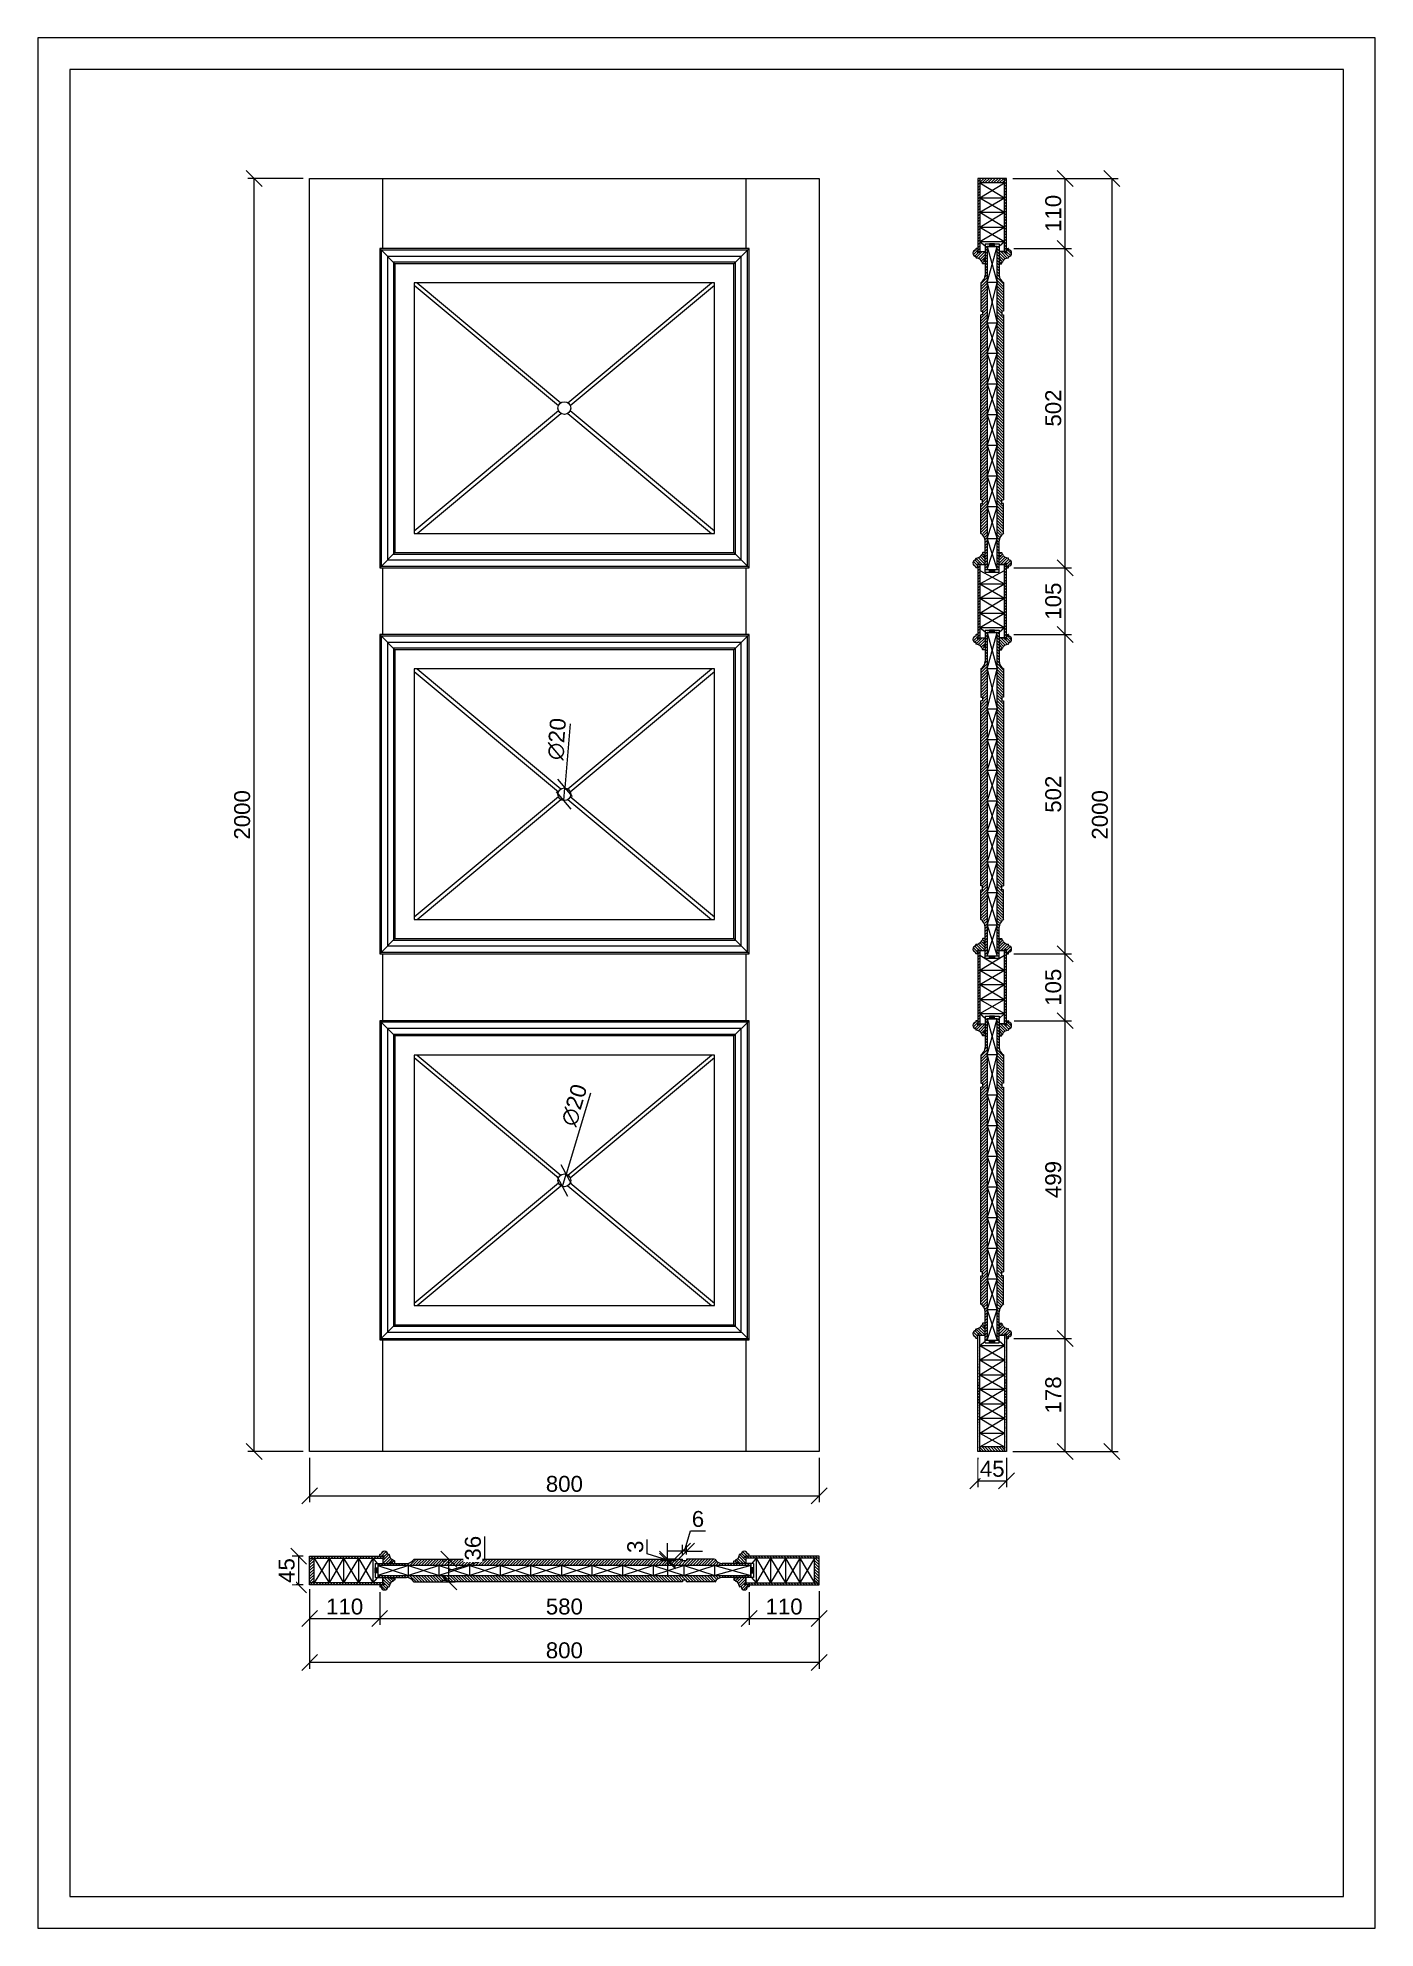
# Model space of a CAD drawing. Header units: millimetres. Extents: x 1934 to 4034, y 476 to 3446.
import ezdxf

# ---------------------------------------------------------------- set-up
doc = ezdxf.new("R2010")
doc.units = ezdxf.units.MM
for name, color, linetype, lineweight in [('图框', 7, 'Continuous', 13), ('填充', 8, 'Continuous', 5), ('标准家私', 4, 'Continuous', 20), ('标注', 2, 'Continuous', 9)]:
    doc.layers.add(name, color=color, linetype=linetype, lineweight=lineweight)
doc.styles.get("Standard").update_dxf_attribs({"font": 'arial.ttf'})
pattern_1 = [(45, (-1199.816, 3192.3767), (-2.245064, 2.245064), [])]
pattern_2 = [(135, (6722.0416, 3192.3767), (2.245064, 2.245064), [])]
pattern_3 = [(225, (1278.8067, 5573.093), (-2.245064, 2.245064), [])]
pattern_4 = [(225, (1278.8067, 6179.7595), (-2.245064, 2.245064), [])]
pattern_5 = [(225, (1278.8067, 6786.4262), (-2.245064, 2.245064), [])]

# ---------------------------------------------------------------- blocks, each defined once
blk = doc.blocks.new('_Oblique')
at = {"color": 0, "linetype": 'ByBlock', "lineweight": -2}
blk.add_line((-0.5, -0.5), (0.5, 0.5), dxfattribs=at)

msp = doc.modelspace()

# ---------------------------------------------------------------- hatches: boundary and pattern name
at = {"layer": '填充'}
h = msp.add_hatch(dxfattribs=at)
h.set_pattern_fill('ANSI31', color=0, angle=90, style=0)
h.set_pattern_definition(pattern_5)
h.paths.add_polyline_path([(3410.4, 3110.5), (3410.4, 3225.5), (3413.4, 3225.5), (3413.4, 3110.5)])
h = msp.add_hatch(dxfattribs=at)
h.set_pattern_fill('ANSI31', color=0, angle=90, style=0)
h.set_pattern_definition([(225, (1507.1875, 6746.15), (-2.245064, 2.245064), [])])
h.paths.add_polyline_path([(3452.4, 3225.5), (3452.4, 3218.5), (3413.4, 3218.5), (3413.4, 3225.5)])
h = msp.add_hatch(dxfattribs=at)
h.set_pattern_fill('ANSI31', color=0, angle=90, style=0)
h.set_pattern_definition(pattern_5)
h.paths.add_polyline_path([(3452.4, 3110.5), (3452.4, 3225.5), (3455.4, 3225.5), (3455.4, 3110.5)])
h = msp.add_hatch(dxfattribs=at)
h.set_pattern_fill('ANSI31', color=0, angle=90, style=0)
h.set_pattern_definition([(225, (-313242.0532, 119470.1258), (-2.24506403, 2.24506403), [])])
h.paths.add_polyline_path([(3409.1, 3100.3), (3407.4, 3101.2), (3407.4, 3103, -1), (3407.4, 3113), (3407.4, 3115, -0.414214), (3407.9, 3115.5), (3410.4, 3115.5), (3410.4, 3110.5), (3410.4, 3108.5), (3412.4, 3108.5), (3412.4, 3110.5), (3421.9, 3110.5), (3421.9, 3098.5), (3419.9, 3098.5), (3419.9, 3096.5), (3421.9, 3096.5), (3421.9, 3093), (3420.4, 3091.5), (3418.4, 3091.5, -0.414214), (3417.9, 3092), (3417.9, 3094, -0.310992), (3415.6, 3095.7, 0.142816), (3414.1, 3098, 0.112116)])
h = msp.add_hatch(dxfattribs=at)
h.set_pattern_fill('ANSI31', color=0, angle=90, style=0)
h.set_pattern_definition([(45, (468208.254, 1268595.5555), (2.24506403, -2.24506403), [])])
h.paths.add_polyline_path([(3414.9, 3011.1), (3417.9, 3011.1), (3417.9, 3017.1), (3414.9, 3017.1), (3414.9, 3061.5, 0.270527), (3421.9, 3074), (3421.9, 3118.5), (3424.9, 3118.5), (3424.9, 2613.3), (3421.9, 2613.3), (3421.9, 2621.3), (3421.9, 2637.3), (3421.9, 2657.8, 0.270527), (3414.9, 2670.3), (3414.9, 2714.7), (3417.9, 2714.7), (3417.9, 2720.7), (3414.9, 2720.7)])
h = msp.add_hatch(dxfattribs=at)
h.set_pattern_fill('ANSI31', color=0, angle=90, style=0)
h.set_pattern_definition([(135, (-461342.3932, 1268595.5555), (-2.24506403, -2.24506403), [])])
h.paths.add_polyline_path([(3450.9, 3011.1), (3447.9, 3011.1), (3447.9, 3017.1), (3450.9, 3017.1), (3450.9, 3061.5, -0.270527), (3443.9, 3074), (3443.9, 3118.5), (3440.9, 3118.5), (3440.9, 2613.3), (3443.9, 2613.3), (3443.9, 2621.3), (3443.9, 2637.3), (3443.9, 2657.8, -0.270527), (3450.9, 2670.3), (3450.9, 2714.7), (3447.9, 2714.7), (3447.9, 2720.7), (3450.9, 2720.7)])
h = msp.add_hatch(dxfattribs=at)
h.set_pattern_fill('ANSI31', color=0, angle=90, style=0)
h.set_pattern_definition([(315, (5695.3308, 6698.5683), (2.245064, 2.245064), [])])
h.paths.add_polyline_path([(3456.7, 3100.3), (3458.4, 3101.2), (3458.4, 3103, 1), (3458.4, 3113), (3458.4, 3115, 0.414214), (3457.9, 3115.5), (3455.4, 3115.5), (3455.4, 3110.5), (3455.4, 3108.5), (3453.4, 3108.5), (3453.4, 3110.5), (3443.9, 3110.5), (3443.9, 3098.5), (3445.9, 3098.5), (3445.9, 3096.5), (3443.9, 3096.5), (3443.9, 3093), (3445.4, 3091.5), (3447.4, 3091.5, 0.414214), (3447.9, 3092), (3447.9, 3094, 0.310992), (3450.3, 3095.7, -0.142816), (3451.8, 3098, -0.112116)])
h = msp.add_hatch(dxfattribs=at)
h.set_pattern_fill('ANSI31', color=0, angle=90, style=0)
h.set_pattern_definition([(135, (-313242.0532, -113740.7976), (-2.24506403, -2.24506403), [])])
h.paths.add_polyline_path([(3409.1, 2629.1), (3407.4, 2628.1), (3407.4, 2626.3, 1), (3407.4, 2616.3), (3407.4, 2614.3, 0.414214), (3407.9, 2613.8), (3410.4, 2613.8), (3410.4, 2618.8), (3410.4, 2620.8), (3412.4, 2620.8), (3412.4, 2618.8), (3421.9, 2618.8), (3421.9, 2630.8), (3419.9, 2630.8), (3419.9, 2632.8), (3421.9, 2632.8), (3421.9, 2636.3), (3420.4, 2637.8), (3418.4, 2637.8, 0.414214), (3417.9, 2637.3), (3417.9, 2635.3, 0.310992), (3415.6, 2633.7, -0.142816), (3414.1, 2631.4, -0.112116)])
h = msp.add_hatch(dxfattribs=at)
h.set_pattern_fill('ANSI31', color=0, angle=90, style=0)
h.set_pattern_definition(pattern_4)
h.paths.add_polyline_path([(3410.4, 2503.8), (3410.4, 2618.8), (3413.4, 2618.8), (3413.4, 2503.8)])
h = msp.add_hatch(dxfattribs=at)
h.set_pattern_fill('ANSI31', color=0, angle=90, style=0)
h.set_pattern_definition([(45, (5695.3308, -969.24), (2.245064, -2.245064), [])])
h.paths.add_polyline_path([(3456.7, 2629.1), (3458.4, 2628.1), (3458.4, 2626.3, -1), (3458.4, 2616.3), (3458.4, 2614.3, -0.414214), (3457.9, 2613.8), (3455.4, 2613.8), (3455.4, 2618.8), (3455.4, 2620.8), (3453.4, 2620.8), (3453.4, 2618.8), (3443.9, 2618.8), (3443.9, 2630.8), (3445.9, 2630.8), (3445.9, 2632.8), (3443.9, 2632.8), (3443.9, 2636.3), (3445.4, 2637.8), (3447.4, 2637.8, -0.414214), (3447.9, 2637.3), (3447.9, 2635.3, -0.310992), (3450.3, 2633.7, 0.142816), (3451.8, 2631.4, 0.112116)])
h = msp.add_hatch(dxfattribs=at)
h.set_pattern_fill('ANSI31', color=0, angle=90, style=0)
h.set_pattern_definition(pattern_4)
h.paths.add_polyline_path([(3452.4, 2503.8), (3452.4, 2618.8), (3455.4, 2618.8), (3455.4, 2503.8)])
h = msp.add_hatch(dxfattribs=at)
h.set_pattern_fill('ANSI31', color=0, angle=90, style=0)
h.set_pattern_definition([(225, (-313242.0532, 118863.459), (-2.24506403, 2.24506403), [])])
h.paths.add_polyline_path([(3409.1, 2493.6), (3407.4, 2494.5), (3407.4, 2496.3, -1), (3407.4, 2506.3), (3407.4, 2508.3, -0.414214), (3407.9, 2508.8), (3410.4, 2508.8), (3410.4, 2503.8), (3410.4, 2501.8), (3412.4, 2501.8), (3412.4, 2503.8), (3421.9, 2503.8), (3421.9, 2491.8), (3419.9, 2491.8), (3419.9, 2489.8), (3421.9, 2489.8), (3421.9, 2486.3), (3420.4, 2484.8), (3418.4, 2484.8, -0.414214), (3417.9, 2485.3), (3417.9, 2487.3, -0.310992), (3415.6, 2489, 0.142816), (3414.1, 2491.3, 0.112116)])
h = msp.add_hatch(dxfattribs=at)
h.set_pattern_fill('ANSI31', color=0, angle=90, style=0)
h.set_pattern_definition([(45, (468208.254, 1267988.8888), (2.24506403, -2.24506403), [])])
h.paths.add_polyline_path([(3414.9, 2404.5), (3417.9, 2404.5), (3417.9, 2410.5), (3414.9, 2410.5), (3414.9, 2454.8, 0.270527), (3421.9, 2467.4), (3421.9, 2511.8), (3424.9, 2511.8), (3424.9, 2006.7), (3421.9, 2006.7), (3421.9, 2014.7), (3421.9, 2030.7), (3421.9, 2051.1, 0.270527), (3414.9, 2063.7), (3414.9, 2108), (3417.9, 2108), (3417.9, 2114), (3414.9, 2114)])
h = msp.add_hatch(dxfattribs=at)
h.set_pattern_fill('ANSI31', color=0, angle=90, style=0)
h.set_pattern_definition([(135, (-461342.3932, 1267988.8888), (-2.24506403, -2.24506403), [])])
h.paths.add_polyline_path([(3450.9, 2404.5), (3447.9, 2404.5), (3447.9, 2410.5), (3450.9, 2410.5), (3450.9, 2454.8, -0.270527), (3443.9, 2467.4), (3443.9, 2511.8), (3440.9, 2511.8), (3440.9, 2006.7), (3443.9, 2006.7), (3443.9, 2014.7), (3443.9, 2030.7), (3443.9, 2051.1, -0.270527), (3450.9, 2063.7), (3450.9, 2108), (3447.9, 2108), (3447.9, 2114), (3450.9, 2114)])
h = msp.add_hatch(dxfattribs=at)
h.set_pattern_fill('ANSI31', color=0, angle=90, style=0)
h.set_pattern_definition([(315, (5695.3308, 6091.9016), (2.245064, 2.245064), [])])
h.paths.add_polyline_path([(3456.7, 2493.6), (3458.4, 2494.5), (3458.4, 2496.3, 1), (3458.4, 2506.3), (3458.4, 2508.3, 0.414214), (3457.9, 2508.8), (3455.4, 2508.8), (3455.4, 2503.8), (3455.4, 2501.8), (3453.4, 2501.8), (3453.4, 2503.8), (3443.9, 2503.8), (3443.9, 2491.8), (3445.9, 2491.8), (3445.9, 2489.8), (3443.9, 2489.8), (3443.9, 2486.3), (3445.4, 2484.8), (3447.4, 2484.8, 0.414214), (3447.9, 2485.3), (3447.9, 2487.3, 0.310992), (3450.3, 2489, -0.142816), (3451.8, 2491.3, -0.112116)])
h = msp.add_hatch(dxfattribs=at)
h.set_pattern_fill('ANSI31', color=0, angle=90, style=0)
h.set_pattern_definition([(135, (-313242.0532, -114347.4643), (-2.24506403, -2.24506403), [])])
h.paths.add_polyline_path([(3409.1, 2022.4), (3407.4, 2021.5), (3407.4, 2019.7, 1), (3407.4, 2009.7), (3407.4, 2007.7, 0.414214), (3407.9, 2007.2), (3410.4, 2007.2), (3410.4, 2012.2), (3410.4, 2014.2), (3412.4, 2014.2), (3412.4, 2012.2), (3421.9, 2012.2), (3421.9, 2024.2), (3419.9, 2024.2), (3419.9, 2026.2), (3421.9, 2026.2), (3421.9, 2029.7), (3420.4, 2031.2), (3418.4, 2031.2, 0.414214), (3417.9, 2030.7), (3417.9, 2028.7, 0.310992), (3415.6, 2027, -0.142816), (3414.1, 2024.7, -0.112116)])
h = msp.add_hatch(dxfattribs=at)
h.set_pattern_fill('ANSI31', color=0, angle=90, style=0)
h.set_pattern_definition([(45, (5695.3308, -1575.9068), (2.245064, -2.245064), [])])
h.paths.add_polyline_path([(3456.7, 2022.4), (3458.4, 2021.5), (3458.4, 2019.7, -1), (3458.4, 2009.7), (3458.4, 2007.7, -0.414214), (3457.9, 2007.2), (3455.4, 2007.2), (3455.4, 2012.2), (3455.4, 2014.2), (3453.4, 2014.2), (3453.4, 2012.2), (3443.9, 2012.2), (3443.9, 2024.2), (3445.9, 2024.2), (3445.9, 2026.2), (3443.9, 2026.2), (3443.9, 2029.7), (3445.4, 2031.2), (3447.4, 2031.2, -0.414214), (3447.9, 2030.7), (3447.9, 2028.7, -0.310992), (3450.3, 2027, 0.142816), (3451.8, 2024.7, 0.112116)])
h = msp.add_hatch(dxfattribs=at)
h.set_pattern_fill('ANSI31', color=0, angle=90, style=0)
h.set_pattern_definition(pattern_3)
h.paths.add_polyline_path([(3410.4, 1897.2), (3410.4, 2012.2), (3413.4, 2012.2), (3413.4, 1897.2)])
h = msp.add_hatch(dxfattribs=at)
h.set_pattern_fill('ANSI31', color=0, angle=90, style=0)
h.set_pattern_definition(pattern_3)
h.paths.add_polyline_path([(3452.4, 1897.2), (3452.4, 2012.2), (3455.4, 2012.2), (3455.4, 1897.2)])
h = msp.add_hatch(dxfattribs=at)
h.set_pattern_fill('ANSI31', color=0, angle=90, style=0)
h.set_pattern_definition([(225, (-313242.0532, 118256.7925), (-2.24506403, 2.24506403), [])])
h.paths.add_polyline_path([(3409.1, 1886.9), (3407.4, 1887.9), (3407.4, 1889.7, -1), (3407.4, 1899.7), (3407.4, 1901.7, -0.414214), (3407.9, 1902.2), (3410.4, 1902.2), (3410.4, 1897.2), (3410.4, 1895.2), (3412.4, 1895.2), (3412.4, 1897.2), (3421.9, 1897.2), (3421.9, 1885.2), (3419.9, 1885.2), (3419.9, 1883.2), (3421.9, 1883.2), (3421.9, 1879.7), (3420.4, 1878.2), (3418.4, 1878.2, -0.414214), (3417.9, 1878.7), (3417.9, 1880.7, -0.310992), (3415.6, 1882.3, 0.142816), (3414.1, 1884.6, 0.112116)])
h = msp.add_hatch(dxfattribs=at)
h.set_pattern_fill('ANSI31', color=0, angle=90, style=0)
h.set_pattern_definition([(45, (468208.254, 1267382.2222), (2.24506403, -2.24506403), [])])
h.paths.add_polyline_path([(3414.9, 1797.8), (3417.9, 1797.8), (3417.9, 1803.8), (3414.9, 1803.8), (3414.9, 1848.2, 0.270527), (3421.9, 1860.7), (3421.9, 1905.2), (3424.9, 1905.2), (3424.9, 1400), (3421.9, 1400), (3421.9, 1408), (3421.9, 1424), (3421.9, 1444.4, 0.270527), (3414.9, 1457), (3414.9, 1501.4), (3417.9, 1501.4), (3417.9, 1507.4), (3414.9, 1507.4)])
h = msp.add_hatch(dxfattribs=at)
h.set_pattern_fill('ANSI31', color=0, angle=90, style=0)
h.set_pattern_definition([(135, (-461342.3932, 1267382.2222), (-2.24506403, -2.24506403), [])])
h.paths.add_polyline_path([(3450.9, 1797.8), (3447.9, 1797.8), (3447.9, 1803.8), (3450.9, 1803.8), (3450.9, 1848.2, -0.270527), (3443.9, 1860.7), (3443.9, 1905.2), (3440.9, 1905.2), (3440.9, 1400), (3443.9, 1400), (3443.9, 1408), (3443.9, 1424), (3443.9, 1444.4, -0.270527), (3450.9, 1457), (3450.9, 1501.4), (3447.9, 1501.4), (3447.9, 1507.4), (3450.9, 1507.4)])
h = msp.add_hatch(dxfattribs=at)
h.set_pattern_fill('ANSI31', color=0, angle=90, style=0)
h.set_pattern_definition([(315, (5695.3308, 5485.235), (2.245064, 2.245064), [])])
h.paths.add_polyline_path([(3456.7, 1886.9), (3458.4, 1887.9), (3458.4, 1889.7, 1), (3458.4, 1899.7), (3458.4, 1901.7, 0.414214), (3457.9, 1902.2), (3455.4, 1902.2), (3455.4, 1897.2), (3455.4, 1895.2), (3453.4, 1895.2), (3453.4, 1897.2), (3443.9, 1897.2), (3443.9, 1885.2), (3445.9, 1885.2), (3445.9, 1883.2), (3443.9, 1883.2), (3443.9, 1879.7), (3445.4, 1878.2), (3447.4, 1878.2, 0.414214), (3447.9, 1878.7), (3447.9, 1880.7, 0.310992), (3450.3, 1882.3, -0.142816), (3451.8, 1884.6, -0.112116)])
h = msp.add_hatch(dxfattribs=at)
h.set_pattern_fill('ANSI31', color=0, angle=90, style=0)
h.set_pattern_definition([(135, (-313242.0532, -114951.631), (-2.24506403, -2.24506403), [])])
h.paths.add_polyline_path([(3409.1, 1418.2), (3407.4, 1417.3), (3407.4, 1415.5, 1), (3407.4, 1405.5), (3407.4, 1403.5, 0.414214), (3407.9, 1403), (3410.4, 1403), (3410.4, 1408), (3410.4, 1410), (3412.4, 1410), (3412.4, 1408), (3421.9, 1408), (3421.9, 1420), (3419.9, 1420), (3419.9, 1422), (3421.9, 1422), (3421.9, 1425.5), (3420.4, 1427), (3418.4, 1427, 0.414214), (3417.9, 1426.5), (3417.9, 1424.5, 0.310992), (3415.6, 1422.8, -0.142816), (3414.1, 1420.5, -0.112116)])
h = msp.add_hatch(dxfattribs=at)
h.set_pattern_fill('ANSI31', color=0, angle=90, style=0)
h.set_pattern_definition([(45, (5695.3308, -2180.0734), (2.245064, -2.245064), [])])
h.paths.add_polyline_path([(3456.7, 1418.2), (3458.4, 1417.3), (3458.4, 1415.5, -1), (3458.4, 1405.5), (3458.4, 1403.5, -0.414214), (3457.9, 1403), (3455.4, 1403), (3455.4, 1408), (3455.4, 1410), (3453.4, 1410), (3453.4, 1408), (3443.9, 1408), (3443.9, 1420), (3445.9, 1420), (3445.9, 1422), (3443.9, 1422), (3443.9, 1425.5), (3445.4, 1427), (3447.4, 1427, -0.414214), (3447.9, 1426.5), (3447.9, 1424.5, -0.310992), (3450.3, 1422.8, 0.142816), (3451.8, 1420.5, 0.112116)])
h = msp.add_hatch(dxfattribs=at)
h.set_pattern_fill('ANSI31', color=0, angle=90, style=0)
h.set_pattern_definition([(135, (-462002.393, 1267382.2222), (-2.24506403, -2.24506403), [])])
edge = h.paths.add_edge_path()
edge.add_line((3413.4, 1225.5), (3413.4, 1408))
edge.add_line((3410.4, 1225.5), (3410.4, 1406))
edge.add_line((3410.4, 1225.5), (3410.4, 1408))
h = msp.add_hatch(dxfattribs=at)
h.set_pattern_fill('ANSI31', color=0, angle=90, style=0)
h.set_pattern_definition([(45, (468868.254, 1267382.2222), (2.24506403, -2.24506403), [])])
edge = h.paths.add_edge_path()
edge.add_line((3452.4, 1225.5), (3452.4, 1408))
edge.add_line((3455.4, 1225.5), (3455.4, 1406))
edge.add_line((3455.4, 1225.5), (3455.4, 1408))
h = msp.add_hatch(dxfattribs=at)
h.set_pattern_fill('ANSI31', color=0, angle=90, style=0)
h.set_pattern_definition([(135, (1507.1875, -2295.1553), (-2.245064, -2.245064), [])])
h.paths.add_polyline_path([(3452.4, 1225.5), (3452.4, 1232.5), (3413.4, 1232.5), (3413.4, 1225.5)])
h = msp.add_hatch(dxfattribs=at)
h.set_pattern_fill('ANSI31', color=0, style=0)
h.set_pattern_definition(pattern_1)
h.paths.add_polyline_path([(2476.1, 1060.8), (2361.1, 1060.8), (2361.1, 1057.8), (2476.1, 1057.8)])
h = msp.add_hatch(dxfattribs=at)
h.set_pattern_fill('ANSI31', color=0, style=0)
h.set_pattern_definition([(45, (-1159.54, 2963.996), (-2.245064, 2.245064), [])])
h.paths.add_polyline_path([(2361.1, 1018.8), (2368.1, 1018.8), (2368.1, 1057.8), (2361.1, 1057.8)])
h = msp.add_hatch(dxfattribs=at)
h.set_pattern_fill('ANSI31', color=0, angle=90, style=0)
h.set_pattern_definition([(225, (2361.1128, 1068.753), (-2.245064, 2.245064), [])])
h.paths.add_polyline_path([(2946.8, 1056.3), (2946.8, 1053.3), (2952.8, 1053.3), (2952.8, 1056.3), (2997.1, 1056.3, 0.260151), (3009.1, 1049.3), (3054.1, 1049.3), (3054.1, 1046.3), (2468.1, 1046.3), (2468.1, 1049.3), (2476.1, 1049.3), (2492.1, 1049.3), (2513.1, 1049.3, 0.260151), (2525.1, 1056.3), (2569.5, 1056.3), (2569.5, 1053.3), (2575.5, 1053.3), (2575.5, 1056.3)])
h = msp.add_hatch(dxfattribs=at)
h.set_pattern_fill('ANSI31', color=0, style=0)
h.set_pattern_definition([(45, (-113883.5155, 317713.2366), (-2.24506403, 2.24506403), [])])
h.paths.add_polyline_path([(2486.4, 1062.1), (2485.4, 1063.8), (2483.6, 1063.8, 1), (2473.6, 1063.8), (2471.6, 1063.8, 0.414214), (2471.1, 1063.3), (2471.1, 1060.8), (2476.1, 1060.8), (2478.1, 1060.8), (2478.1, 1058.8), (2476.1, 1058.8), (2476.1, 1049.3), (2488.1, 1049.3), (2488.1, 1051.3), (2490.1, 1051.3), (2490.1, 1049.3), (2493.6, 1049.3), (2495.1, 1050.8), (2495.1, 1052.8, 0.414214), (2494.6, 1053.3), (2492.6, 1053.3, 0.310992), (2491, 1055.6, -0.142816), (2488.6, 1057.1, -0.112116)])
h = msp.add_hatch(dxfattribs=at)
h.set_pattern_fill('ANSI31', color=0, style=0)
h.set_pattern_definition([(135, (119405.7412, 317713.2366), (2.24506403, 2.24506403), [])])
h.paths.add_polyline_path([(3035.9, 1062.1), (3036.8, 1063.8), (3038.6, 1063.8, -1), (3048.6, 1063.8), (3050.6, 1063.8, -0.414214), (3051.1, 1063.3), (3051.1, 1060.8), (3046.1, 1060.8), (3044.1, 1060.8), (3044.1, 1058.8), (3046.1, 1058.8), (3046.1, 1049.3), (3034.1, 1049.3), (3034.1, 1051.3), (3032.1, 1051.3), (3032.1, 1049.3), (3028.6, 1049.3), (3027.1, 1050.8), (3027.1, 1052.8, -0.414214), (3027.6, 1053.3), (3029.6, 1053.3, -0.310992), (3031.3, 1055.6, 0.142816), (3033.6, 1057.1, 0.112116)])
h = msp.add_hatch(dxfattribs=at)
h.set_pattern_fill('ANSI31', color=0, style=0)
h.set_pattern_definition(pattern_2)
h.paths.add_polyline_path([(3046.1, 1060.8), (3161.1, 1060.8), (3161.1, 1057.8), (3046.1, 1057.8)])
h = msp.add_hatch(dxfattribs=at)
h.set_pattern_fill('ANSI31', color=0, style=0)
h.set_pattern_definition([(135, (6681.7655, 2963.996), (2.245064, 2.245064), [])])
h.paths.add_polyline_path([(3161.1, 1018.8), (3154.1, 1018.8), (3154.1, 1057.8), (3161.1, 1057.8)])
h = msp.add_hatch(dxfattribs=at)
h.set_pattern_fill('ANSI31', color=0, style=0)
h.set_pattern_definition(pattern_1)
h.paths.add_polyline_path([(2476.1, 1018.8), (2361.1, 1018.8), (2361.1, 1015.8), (2476.1, 1015.8)])
h = msp.add_hatch(dxfattribs=at)
h.set_pattern_fill('ANSI31', color=0, angle=90, style=0)
h.set_pattern_definition([(135, (2361.1128, 1007.753), (-2.245064, -2.245064), [])])
h.paths.add_polyline_path([(2946.8, 1020.3), (2946.8, 1023.3), (2952.8, 1023.3), (2952.8, 1020.3), (2997.1, 1020.3, -0.270527), (3009.7, 1027.3), (3054.1, 1027.3), (3054.1, 1030.3), (2468.1, 1030.3), (2468.1, 1027.3), (2476.1, 1027.3), (2492.1, 1027.3), (2512.6, 1027.3, -0.270527), (2525.1, 1020.3), (2569.5, 1020.3), (2569.5, 1023.3), (2575.5, 1023.3), (2575.5, 1020.3)])
h = msp.add_hatch(dxfattribs=at)
h.set_pattern_fill('ANSI31', color=0, style=0)
h.set_pattern_definition([(315, (-1111.958, -1224.1474), (-2.245064, -2.245064), [])])
h.paths.add_polyline_path([(2486.4, 1014.5), (2485.4, 1012.8), (2483.6, 1012.8, -1), (2473.6, 1012.8), (2471.6, 1012.8, -0.414214), (2471.1, 1013.3), (2471.1, 1015.8), (2476.1, 1015.8), (2478.1, 1015.8), (2478.1, 1017.8), (2476.1, 1017.8), (2476.1, 1027.3), (2488.1, 1027.3), (2488.1, 1025.3), (2490.1, 1025.3), (2490.1, 1027.3), (2493.6, 1027.3), (2495.1, 1025.8), (2495.1, 1023.8, -0.414214), (2494.6, 1023.3), (2492.6, 1023.3, -0.310992), (2491, 1020.9, 0.142816), (2488.6, 1019.4, 0.112116)])
h = msp.add_hatch(dxfattribs=at)
h.set_pattern_fill('ANSI31', color=0, style=0)
h.set_pattern_definition([(225, (6634.1837, -1224.1474), (2.245064, -2.245064), [])])
h.paths.add_polyline_path([(3035.9, 1014.5), (3036.8, 1012.8), (3038.6, 1012.8, 1), (3048.6, 1012.8), (3050.6, 1012.8, 0.414214), (3051.1, 1013.3), (3051.1, 1015.8), (3046.1, 1015.8), (3044.1, 1015.8), (3044.1, 1017.8), (3046.1, 1017.8), (3046.1, 1027.3), (3034.1, 1027.3), (3034.1, 1025.3), (3032.1, 1025.3), (3032.1, 1027.3), (3028.6, 1027.3), (3027.1, 1025.8), (3027.1, 1023.8, 0.414214), (3027.6, 1023.3), (3029.6, 1023.3, 0.310992), (3031.3, 1020.9, -0.142816), (3033.6, 1019.4, -0.112116)])
h = msp.add_hatch(dxfattribs=at)
h.set_pattern_fill('ANSI31', color=0, style=0)
h.set_pattern_definition(pattern_2)
h.paths.add_polyline_path([(3046.1, 1018.8), (3161.1, 1018.8), (3161.1, 1015.8), (3046.1, 1015.8)])
at = {"layer": '标准家私'}
for points in [[(3428.8, 3118.5), (3428.8, 3122.5), (3436.4, 3122.5), (3436.4, 3118.5)], [(3428.8, 2610.8), (3428.8, 2606.8), (3436.4, 2606.8), (3436.4, 2610.8)], [(3428.8, 2511.8), (3428.8, 2515.8), (3436.4, 2515.8), (3436.4, 2511.8)], [(3428.8, 2004.2), (3428.8, 2000.2), (3436.4, 2000.2), (3436.4, 2004.2)], [(3428.8, 1905.2), (3428.8, 1909.2), (3436.4, 1909.2), (3436.4, 1905.2)], [(3428.8, 1400), (3428.8, 1396), (3436.4, 1396), (3436.4, 1400)], [(2468.1, 1042.4), (2464.1, 1042.4), (2464.1, 1034.7), (2468.1, 1034.7)], [(3054.1, 1042.4), (3058.1, 1042.4), (3058.1, 1034.7), (3054.1, 1034.7)]]:
    msp.add_hatch(color=0, dxfattribs=at).paths.add_polyline_path(points)

# ---------------------------------------------------------------- linework, layer by layer
at = {"layer": '填充', "color": 0}
for p, q in [((2476.1, 3115.5), (2476.1, 3225.5)), ((3046.1, 3225.5), (3046.1, 3115.5)), ((3413.4, 3195), (3452.4, 3218.5)), ((3413.4, 3218.5), (3452.4, 3195)), ((3413.4, 3195), (3452.4, 3195)), ((3413.4, 3195), (3452.4, 3172.5)), ((3413.4, 3172.5), (3452.4, 3195)), ((3413.4, 3172.5), (3452.4, 3172.5)), ((3413.4, 3149), (3452.4, 3172.5)), ((3413.4, 3172.5), (3452.4, 3149)), ((3413.4, 3149), (3452.4, 3149)), ((3413.4, 3149), (3452.4, 3126.5)), ((3413.4, 3126.5), (3452.4, 3149)), ((3413.4, 3126.5), (3421.9, 3119.7)), ((3413.4, 3126.5), (3452.4, 3126.5)), ((3443.9, 3119), (3452.4, 3126.5)), ((2495.1, 3091.5), (2471.1, 3115.5)), ((3048.6, 3113), (2473.6, 3113)), ((2473.6, 3113), (2473.6, 2616.3)), ((3038.6, 3103), (2483.6, 3103)), ((2483.6, 3103), (2483.6, 2626.3)), ((3029.6, 3094), (2492.6, 3094)), ((2492.6, 3094), (2492.6, 2635.3)), ((3027.1, 3091.5), (3051.1, 3115.5)), ((3029.6, 2635.3), (3029.6, 3094)), ((3038.6, 2626.3), (3038.6, 3103)), ((3048.6, 2616.3), (3048.6, 3113)), ((2495.1, 2637.8), (2471.1, 2613.8)), ((2473.6, 2616.3), (3048.6, 2616.3)), ((2476.1, 2508.8), (2476.1, 2613.8)), ((2483.6, 2626.3), (3038.6, 2626.3)), ((2492.6, 2635.3), (3029.6, 2635.3)), ((3027.1, 2637.8), (3051.1, 2613.8)), ((3046.1, 2613.8), (3046.1, 2508.8)), ((3413.4, 2588.3), (3452.4, 2609.3)), ((3413.4, 2609.3), (3452.4, 2588.3)), ((3413.4, 2588.3), (3452.4, 2588.3)), ((3413.4, 2588.3), (3452.4, 2565.9)), ((3413.4, 2565.9), (3452.4, 2588.3)), ((3413.4, 2565.9), (3452.4, 2565.9)), ((3413.4, 2542.4), (3452.4, 2565.9)), ((3413.4, 2565.9), (3452.4, 2542.4)), ((3413.4, 2542.4), (3452.4, 2542.4)), ((3413.4, 2542.4), (3452.4, 2519.9)), ((3413.4, 2519.9), (3452.4, 2542.4)), ((2495.1, 2484.8), (2471.1, 2508.8)), ((3048.6, 2506.3), (2473.6, 2506.3)), ((2473.6, 2506.3), (2473.6, 2009.7)), ((3038.6, 2496.3), (2483.6, 2496.3)), ((2483.6, 2496.3), (2483.6, 2019.7)), ((3027.1, 2484.8), (3051.1, 2508.8)), ((3038.6, 2019.7), (3038.6, 2496.3)), ((3048.6, 2009.7), (3048.6, 2506.3)), ((3413.4, 2519.9), (3421.9, 2513)), ((3413.4, 2519.9), (3452.4, 2519.9)), ((3443.9, 2512.4), (3452.4, 2519.9)), ((3029.6, 2487.3), (2492.6, 2487.3)), ((2492.6, 2487.3), (2492.6, 2028.7)), ((3029.6, 2028.7), (3029.6, 2487.3)), ((2495.1, 2031.2), (2471.1, 2007.2)), ((2483.6, 2019.7), (3038.6, 2019.7)), ((2492.6, 2028.7), (3029.6, 2028.7)), ((3027.1, 2031.2), (3051.1, 2007.2)), ((2473.6, 2009.7), (3048.6, 2009.7)), ((2476.1, 1902.2), (2476.1, 2007.2)), ((3046.1, 2007.2), (3046.1, 1902.2)), ((3413.4, 1981.7), (3452.4, 2005.2)), ((3413.4, 2005.2), (3452.4, 1981.7)), ((3413.4, 1981.7), (3452.4, 1981.7)), ((3413.4, 1981.7), (3452.4, 1959.2)), ((3413.4, 1959.2), (3452.4, 1981.7)), ((3413.4, 1959.2), (3452.4, 1959.2)), ((3413.4, 1935.7), (3452.4, 1959.2)), ((3413.4, 1959.2), (3452.4, 1935.7)), ((3413.4, 1935.7), (3452.4, 1935.7)), ((3413.4, 1935.7), (3452.4, 1913.2)), ((3413.4, 1913.2), (3452.4, 1935.7)), ((2495.1, 1878.2), (2471.1, 1902.2)), ((3027.1, 1878.2), (3051.1, 1902.2)), ((3413.4, 1913.2), (3421.9, 1906.3)), ((3413.4, 1913.2), (3452.4, 1913.2)), ((3443.9, 1905.7), (3452.4, 1913.2)), ((3048.6, 1899.7), (2473.6, 1899.7)), ((2473.6, 1899.7), (2473.6, 1403)), ((3038.6, 1889.7), (2483.6, 1889.7)), ((2483.6, 1889.7), (2483.6, 1413)), ((3029.6, 1880.7), (2492.6, 1880.7)), ((2492.6, 1880.7), (2492.6, 1422)), ((3029.6, 1422), (3029.6, 1880.7)), ((3038.6, 1413), (3038.6, 1889.7)), ((3048.6, 1403), (3048.6, 1899.7)), ((2495.1, 1424.5), (2471.1, 1400.5)), ((2473.6, 1403), (3048.6, 1403)), ((2476.1, 1225.5), (2476.1, 1400.5)), ((2483.6, 1413), (3038.6, 1413)), ((2492.6, 1422), (3029.6, 1422)), ((3027.1, 1424.5), (3051.1, 1400.5)), ((3046.1, 1400.5), (3046.1, 1225.5)), ((3413.4, 1391.9), (3421.9, 1398.8)), ((3443.9, 1399.4), (3452.4, 1391.9)), ((3413.4, 1369.5), (3452.4, 1391.9)), ((3413.4, 1391.9), (3452.4, 1369.5)), ((3413.4, 1391.9), (3452.4, 1391.9)), ((3413.4, 1369.5), (3452.4, 1369.5)), ((3413.4, 1369.5), (3452.4, 1346)), ((3413.4, 1346), (3452.4, 1369.5)), ((3413.4, 1323.5), (3452.4, 1346)), ((3413.4, 1346), (3452.4, 1323.5)), ((3413.4, 1346), (3452.4, 1346)), ((3413.4, 1323.5), (3452.4, 1323.5)), ((3413.4, 1323.5), (3452.4, 1300)), ((3413.4, 1300), (3452.4, 1323.5)), ((3413.4, 1300), (3452.4, 1300)), ((3413.4, 1277.5), (3452.4, 1300)), ((3413.4, 1300), (3452.4, 1277.5)), ((3413.4, 1277.5), (3452.4, 1277.5)), ((3413.4, 1277.5), (3452.4, 1254)), ((3413.4, 1254), (3452.4, 1277.5)), ((3413.4, 1254), (3452.4, 1232.5)), ((3413.4, 1254), (3452.4, 1254)), ((3413.7, 1232.5), (3452.4, 1254)), ((2391.6, 1057.8), (2368.1, 1018.8)), ((2368.1, 1057.8), (2391.6, 1018.8)), ((2391.6, 1057.8), (2391.6, 1018.8)), ((2391.6, 1057.8), (2414.1, 1018.8)), ((2414.1, 1057.8), (2391.6, 1018.8)), ((2414.1, 1057.8), (2414.1, 1018.8)), ((2437.6, 1057.8), (2414.1, 1018.8)), ((2414.1, 1057.8), (2437.6, 1018.8)), ((2437.6, 1057.8), (2437.6, 1018.8)), ((2437.6, 1057.8), (2460.1, 1018.8)), ((2460.1, 1057.8), (2437.6, 1018.8)), ((2460.1, 1057.8), (2466.9, 1049.3)), ((2460.1, 1057.8), (2460.1, 1018.8)), ((3062.2, 1057.8), (3055.3, 1049.3)), ((3084.6, 1057.8), (3062.2, 1018.8)), ((3062.2, 1057.8), (3084.6, 1018.8)), ((3062.2, 1057.8), (3062.2, 1018.8)), ((3084.6, 1057.8), (3084.6, 1018.8)), ((3084.6, 1057.8), (3108.1, 1018.8)), ((3108.1, 1057.8), (3084.6, 1018.8)), ((3130.6, 1057.8), (3108.1, 1018.8)), ((3108.1, 1057.8), (3130.6, 1018.8)), ((3108.1, 1057.8), (3108.1, 1018.8)), ((3130.6, 1057.8), (3130.6, 1018.8)), ((3130.6, 1057.8), (3154.1, 1018.8)), ((3154.1, 1057.8), (3130.6, 1018.8)), ((2467.6, 1027.3), (2460.1, 1018.8)), ((3054.7, 1027.3), (3062.2, 1018.8))]:
    msp.add_line(p, q, dxfattribs=at)
for points in [[(3424.9, 3061.9), (3440.9, 3118.5), (3424.9, 3118.5), (3440.9, 3061.9)], [(3424.9, 2998.3), (3440.9, 3061.9), (3424.9, 3061.9), (3440.9, 2998.3)], [(3424.9, 2950.2), (3440.9, 2998.3), (3424.9, 2998.3), (3440.9, 2950.2)], [(3424.9, 2902.1), (3440.9, 2950.2), (3424.9, 2950.2), (3440.9, 2902.1)], [(3424.9, 2854), (3440.9, 2902.1), (3424.9, 2902.1), (3440.9, 2854)], [(3424.9, 2805.8), (3440.9, 2854), (3424.9, 2854), (3440.9, 2805.8)], [(3424.9, 2757.7), (3440.9, 2805.8), (3424.9, 2805.8), (3440.9, 2757.7)], [(3424.9, 2709.6), (3440.9, 2757.7), (3424.9, 2757.7), (3440.9, 2709.6)], [(3424.9, 2659), (3440.9, 2709.6), (3424.9, 2709.6), (3440.9, 2659)], [(3424.9, 2610.8), (3440.9, 2659), (3424.9, 2659), (3440.9, 2610.8)], [(3424.9, 2455.2), (3440.9, 2511.8), (3424.9, 2511.8), (3440.9, 2455.2)], [(3424.9, 2391.7), (3440.9, 2455.2), (3424.9, 2455.2), (3440.9, 2391.7)], [(3424.9, 2343.5), (3440.9, 2391.7), (3424.9, 2391.7), (3440.9, 2343.5)], [(3424.9, 2295.4), (3440.9, 2343.5), (3424.9, 2343.5), (3440.9, 2295.4)], [(3424.9, 2247.3), (3440.9, 2295.4), (3424.9, 2295.4), (3440.9, 2247.3)], [(3424.9, 2199.2), (3440.9, 2247.3), (3424.9, 2247.3), (3440.9, 2199.2)], [(3424.9, 2151), (3440.9, 2199.2), (3424.9, 2199.2), (3440.9, 2151)], [(3424.9, 2102.9), (3440.9, 2151), (3424.9, 2151), (3440.9, 2102.9)], [(3424.9, 2052.3), (3440.9, 2102.9), (3424.9, 2102.9), (3440.9, 2052.3)], [(3424.9, 2004.2), (3440.9, 2052.3), (3424.9, 2052.3), (3440.9, 2004.2)], [(3424.9, 1848.5), (3440.9, 1905.2), (3424.9, 1905.2), (3440.9, 1848.5)], [(3424.9, 1785), (3440.9, 1848.5), (3424.9, 1848.5), (3440.9, 1785)], [(3424.9, 1736.9), (3440.9, 1785), (3424.9, 1785), (3440.9, 1736.9)], [(3424.9, 1688.7), (3440.9, 1736.9), (3424.9, 1736.9), (3440.9, 1688.7)], [(3424.9, 1640.6), (3440.9, 1688.7), (3424.9, 1688.7), (3440.9, 1640.6)], [(3424.9, 1592.5), (3440.9, 1640.6), (3424.9, 1640.6), (3440.9, 1592.5)], [(3424.9, 1544.4), (3440.9, 1592.5), (3424.9, 1592.5), (3440.9, 1544.4)], [(3424.9, 1496.2), (3440.9, 1544.4), (3424.9, 1544.4), (3440.9, 1496.2)], [(3424.9, 1448.1), (3440.9, 1496.2), (3424.9, 1496.2), (3440.9, 1448.1)], [(3424.9, 1400), (3440.9, 1448.1), (3424.9, 1448.1), (3440.9, 1400)], [(2468.1, 1046.3), (2516.2, 1030.3), (2516.2, 1046.3), (2468.1, 1030.3)], [(2516.2, 1046.3), (2564.4, 1030.3), (2564.4, 1046.3), (2516.2, 1030.3)], [(2564.4, 1046.3), (2612.5, 1030.3), (2612.5, 1046.3), (2564.4, 1030.3)], [(2612.5, 1046.3), (2660.6, 1030.3), (2660.6, 1046.3), (2612.5, 1030.3)], [(2660.6, 1046.3), (2708.7, 1030.3), (2708.7, 1046.3), (2660.6, 1030.3)], [(2708.7, 1046.3), (2756.9, 1030.3), (2756.9, 1046.3), (2708.7, 1030.3)], [(2756.9, 1046.3), (2805, 1030.3), (2805, 1046.3), (2756.9, 1030.3)], [(2805, 1046.3), (2853.1, 1030.3), (2853.1, 1046.3), (2805, 1030.3)], [(2853.1, 1046.3), (2901.2, 1030.3), (2901.2, 1046.3), (2853.1, 1030.3)], [(2901.2, 1046.3), (2949.4, 1030.3), (2949.4, 1046.3), (2901.2, 1030.3)], [(2949.4, 1046.3), (2997.5, 1030.3), (2997.5, 1046.3), (2949.4, 1030.3)], [(2997.5, 1046.3), (3054.1, 1030.3), (3054.1, 1046.3), (2997.5, 1030.3)]]:
    msp.add_lwpolyline(points, dxfattribs=at)
at = {"layer": '标准家私', "color": 0}
for p, q in [((2361.1, 1225.5), (2361.1, 3225.5)), ((2361.1, 3225.5), (3161.1, 3225.5)), ((3161.1, 3225.5), (3161.1, 1225.5)), ((3410.4, 3225.5), (3410.4, 3110.5)), ((3455.4, 3225.5), (3410.4, 3225.5)), ((3410.4, 3225.5), (3410.4, 3112.5)), ((3413.4, 3225.5), (3413.4, 3110.5)), ((3452.4, 3218.5), (3413.4, 3218.5)), ((3452.4, 3110.5), (3452.4, 3225.5)), ((3455.4, 3112.5), (3455.4, 3225.5)), ((3421.9, 3122.5), (3421.9, 3092.7)), ((3421.9, 3122.5), (3421.9, 3110.5)), ((3421.9, 3122.5), (3443.9, 3122.5)), ((3443.9, 3122.5), (3443.9, 3073.5)), ((3443.9, 3122.5), (3443.9, 3110.5)), ((3051.1, 3115.5), (2471.1, 3115.5)), ((2471.1, 3115.5), (2471.1, 2613.8)), ((3027.1, 3091.5), (2495.1, 3091.5)), ((2495.1, 3091.5), (2495.1, 2637.8)), ((3027.1, 2637.8), (3027.1, 3091.5)), ((3051.1, 2613.8), (3051.1, 3115.5)), ((3407.4, 3115), (3407.4, 3113)), ((3407.4, 3103), (3407.4, 3101)), ((3410.4, 3115.5), (3407.9, 3115.5)), ((3410.4, 3115.5), (3410.4, 3110.5)), ((3410.4, 3115.5), (3410.4, 3110.5)), ((3410.4, 3115.5), (3410.4, 3110.5)), ((3410.4, 3115.5), (3410.4, 3110.5)), ((3410.4, 3110.5), (3421.9, 3110.5)), ((3410.4, 3110.5), (3421.9, 3110.5)), ((3410.4, 3110.5), (3421.9, 3110.5)), ((3412.4, 3110.5), (3421.9, 3110.5)), ((3412.4, 3110.5), (3421.9, 3110.5)), ((3417.9, 3092), (3417.9, 3094)), ((3421.9, 3091.5), (3418.4, 3091.5)), ((3421.9, 3118.5), (3443.9, 3118.5)), ((3421.9, 3110.5), (3421.9, 3098.5)), ((3421.9, 3110.5), (3421.9, 3073.5)), ((3421.9, 3096.5), (3421.9, 3093)), ((3424.9, 3118.5), (3424.9, 2610.8)), ((3440.9, 2610.8), (3440.9, 3118.5)), ((3453.4, 3110.5), (3443.9, 3110.5)), ((3455.4, 3110.5), (3443.9, 3110.5)), ((3455.4, 3110.5), (3443.9, 3110.5)), ((3455.4, 3110.5), (3443.9, 3110.5)), ((3453.4, 3110.5), (3443.9, 3110.5)), ((3443.9, 3110.5), (3443.9, 3098.5)), ((3443.9, 3110.5), (3453.4, 3110.5)), ((3443.9, 3110.5), (3443.9, 3094.5)), ((3443.9, 3096.5), (3443.9, 3093)), ((3443.9, 3091.5), (3447.4, 3091.5)), ((3447.9, 3092), (3447.9, 3094)), ((3455.4, 3115.5), (3455.4, 3110.5)), ((3455.4, 3115.5), (3455.4, 3110.5)), ((3455.4, 3115.5), (3457.9, 3115.5)), ((3455.4, 3115.5), (3455.4, 3110.5)), ((3455.4, 3115.5), (3455.4, 3110.5)), ((3455.4, 3115.5), (3455.4, 3110.5)), ((3458.4, 3115), (3458.4, 3113)), ((3458.4, 3103), (3458.4, 3101)), ((2997.1, 3061.5), (2525.1, 3061.5)), ((2525.1, 3061.5), (2525.1, 2667.8)), ((2529.8, 3061.5), (2755.7, 2873.1)), ((2766.5, 2873.1), (2992.4, 3061.5)), ((2997.1, 2667.8), (2997.1, 3061.5)), ((3414.9, 3061.5), (3414.9, 3017.1)), ((3450.9, 3061.5), (3450.9, 3017.1)), ((2525.1, 3057.6), (2751.9, 2868.5)), ((2770.4, 2868.5), (2997.1, 3057.6)), ((3414.9, 3017.1), (3417.9, 3017.1)), ((3414.9, 2720.7), (3414.9, 3011.1)), ((3417.9, 3011.1), (3414.9, 3011.1)), ((3417.9, 3017.1), (3417.9, 3011.1)), ((3450.9, 3017.1), (3447.9, 3017.1)), ((3447.9, 3017.1), (3447.9, 3011.1)), ((3447.9, 3011.1), (3450.9, 3011.1)), ((3450.9, 3011.1), (3450.9, 2720.7)), ((2525.1, 2671.7), (2751.9, 2860.9)), ((2529.8, 2667.8), (2755.7, 2856.3)), ((2766.5, 2856.3), (2992.4, 2667.8)), ((2770.4, 2860.9), (2997.1, 2671.7)), ((3417.9, 2720.7), (3414.9, 2720.7)), ((3414.9, 2714.7), (3417.9, 2714.7)), ((3414.9, 2667.8), (3414.9, 2714.7)), ((3417.9, 2714.7), (3417.9, 2720.7)), ((3447.9, 2714.7), (3447.9, 2720.7)), ((3447.9, 2720.7), (3450.9, 2720.7)), ((3450.9, 2714.7), (3447.9, 2714.7)), ((3450.9, 2667.8), (3450.9, 2714.7)), ((2525.1, 2667.8), (2997.1, 2667.8)), ((3421.9, 2618.8), (3421.9, 2655.8)), ((3443.9, 2606.8), (3443.9, 2655.8)), ((2471.1, 2613.8), (3051.1, 2613.8)), ((2495.1, 2637.8), (3027.1, 2637.8)), ((3407.4, 2626.3), (3407.4, 2628.4)), ((3407.4, 2614.3), (3407.4, 2616.3)), ((3410.4, 2613.8), (3407.9, 2613.8)), ((3410.4, 2613.8), (3410.4, 2618.8)), ((3410.4, 2613.8), (3410.4, 2618.8)), ((3410.4, 2618.8), (3421.9, 2618.8)), ((3410.4, 2613.8), (3410.4, 2618.8)), ((3410.4, 2618.8), (3421.9, 2618.8)), ((3410.4, 2613.8), (3410.4, 2618.8)), ((3410.4, 2618.8), (3421.9, 2618.8)), ((3410.4, 2616.3), (3410.4, 2503.8)), ((3410.4, 2616.3), (3410.4, 2505.8)), ((3412.4, 2618.8), (3421.9, 2618.8)), ((3412.4, 2618.8), (3421.9, 2618.8)), ((3413.4, 2618.8), (3413.4, 2503.8)), ((3417.9, 2637.3), (3417.9, 2635.3)), ((3421.9, 2637.8), (3418.4, 2637.8)), ((3421.9, 2606.8), (3421.9, 2636.6)), ((3421.9, 2632.8), (3421.9, 2636.3)), ((3421.9, 2618.8), (3421.9, 2630.8)), ((3421.9, 2606.8), (3421.9, 2618.8)), ((3443.9, 2637.8), (3447.4, 2637.8)), ((3443.9, 2632.8), (3443.9, 2636.3)), ((3443.9, 2618.8), (3443.9, 2634.8)), ((3443.9, 2618.8), (3443.9, 2630.8)), ((3453.4, 2618.8), (3443.9, 2618.8)), ((3455.4, 2618.8), (3443.9, 2618.8)), ((3455.4, 2618.8), (3443.9, 2618.8)), ((3455.4, 2618.8), (3443.9, 2618.8)), ((3453.4, 2618.8), (3443.9, 2618.8)), ((3443.9, 2618.8), (3453.4, 2618.8)), ((3443.9, 2606.8), (3443.9, 2618.8)), ((3447.9, 2637.3), (3447.9, 2635.3)), ((3452.4, 2503.8), (3452.4, 2618.8)), ((3455.4, 2613.8), (3455.4, 2618.8)), ((3455.4, 2613.8), (3455.4, 2618.8)), ((3455.4, 2613.8), (3455.4, 2618.8)), ((3455.4, 2613.8), (3455.4, 2618.8)), ((3455.4, 2613.8), (3455.4, 2618.8)), ((3455.4, 2505.8), (3455.4, 2616.3)), ((3455.4, 2613.8), (3457.9, 2613.8)), ((3458.4, 2626.3), (3458.4, 2628.4)), ((3458.4, 2614.3), (3458.4, 2616.3)), ((3421.9, 2610.8), (3443.9, 2610.8)), ((3421.9, 2606.8), (3443.9, 2606.8)), ((3051.1, 2508.8), (2471.1, 2508.8)), ((2471.1, 2508.8), (2471.1, 2007.2)), ((3051.1, 2007.2), (3051.1, 2508.8)), ((3407.4, 2508.3), (3407.4, 2506.3)), ((3407.4, 2496.3), (3407.4, 2494.3)), ((3410.4, 2508.8), (3407.9, 2508.8)), ((3410.4, 2508.8), (3410.4, 2503.8)), ((3410.4, 2508.8), (3410.4, 2503.8)), ((3410.4, 2508.8), (3410.4, 2503.8)), ((3410.4, 2508.8), (3410.4, 2503.8)), ((3410.4, 2503.8), (3421.9, 2503.8)), ((3410.4, 2503.8), (3421.9, 2503.8)), ((3410.4, 2503.8), (3421.9, 2503.8)), ((3412.4, 2503.8), (3421.9, 2503.8)), ((3412.4, 2503.8), (3421.9, 2503.8)), ((3421.9, 2515.8), (3421.9, 2486)), ((3421.9, 2515.8), (3421.9, 2503.8)), ((3421.9, 2515.8), (3443.9, 2515.8)), ((3421.9, 2511.8), (3443.9, 2511.8)), ((3421.9, 2503.8), (3421.9, 2491.8)), ((3421.9, 2503.8), (3421.9, 2466.8)), ((3424.9, 2511.8), (3424.9, 2004.2)), ((3440.9, 2004.2), (3440.9, 2511.8)), ((3443.9, 2515.8), (3443.9, 2466.8)), ((3443.9, 2515.8), (3443.9, 2503.8)), ((3453.4, 2503.8), (3443.9, 2503.8)), ((3455.4, 2503.8), (3443.9, 2503.8)), ((3455.4, 2503.8), (3443.9, 2503.8)), ((3455.4, 2503.8), (3443.9, 2503.8)), ((3453.4, 2503.8), (3443.9, 2503.8)), ((3443.9, 2503.8), (3443.9, 2491.8)), ((3443.9, 2503.8), (3453.4, 2503.8)), ((3443.9, 2503.8), (3443.9, 2487.8)), ((3455.4, 2508.8), (3455.4, 2503.8)), ((3455.4, 2508.8), (3455.4, 2503.8)), ((3455.4, 2508.8), (3457.9, 2508.8)), ((3455.4, 2508.8), (3455.4, 2503.8)), ((3455.4, 2508.8), (3455.4, 2503.8)), ((3455.4, 2508.8), (3455.4, 2503.8)), ((3458.4, 2508.3), (3458.4, 2506.3)), ((3458.4, 2496.3), (3458.4, 2494.3)), ((3027.1, 2484.8), (2495.1, 2484.8)), ((2495.1, 2484.8), (2495.1, 2031.2)), ((3027.1, 2031.2), (3027.1, 2484.8)), ((3417.9, 2485.3), (3417.9, 2487.3)), ((3421.9, 2484.8), (3418.4, 2484.8)), ((3421.9, 2489.8), (3421.9, 2486.3)), ((3443.9, 2489.8), (3443.9, 2486.3)), ((3443.9, 2484.8), (3447.4, 2484.8)), ((3447.9, 2485.3), (3447.9, 2487.3)), ((2997.1, 2454.8), (2525.1, 2454.8)), ((2525.1, 2454.8), (2525.1, 2061.2)), ((2525.1, 2450.9), (2751.9, 2261.8)), ((2529.8, 2454.8), (2755.7, 2266.4)), ((2766.5, 2266.4), (2992.4, 2454.8)), ((2770.4, 2261.8), (2997.1, 2450.9)), ((2997.1, 2061.2), (2997.1, 2454.8)), ((3414.9, 2454.8), (3414.9, 2410.5)), ((3450.9, 2454.8), (3450.9, 2410.5)), ((3414.9, 2410.5), (3417.9, 2410.5)), ((3417.9, 2410.5), (3417.9, 2404.5)), ((3450.9, 2410.5), (3447.9, 2410.5)), ((3447.9, 2410.5), (3447.9, 2404.5)), ((3414.9, 2114), (3414.9, 2404.5)), ((3417.9, 2404.5), (3414.9, 2404.5)), ((3447.9, 2404.5), (3450.9, 2404.5)), ((3450.9, 2404.5), (3450.9, 2114)), ((2525.1, 2065.1), (2751.9, 2254.2)), ((2529.8, 2061.2), (2755.7, 2249.6)), ((2766.5, 2249.6), (2992.4, 2061.2)), ((2770.4, 2254.2), (2997.1, 2065.1)), ((3417.9, 2114), (3414.9, 2114)), ((3417.9, 2108), (3417.9, 2114)), ((3447.9, 2108), (3447.9, 2114)), ((3447.9, 2114), (3450.9, 2114)), ((3414.9, 2108), (3417.9, 2108)), ((3414.9, 2061.2), (3414.9, 2108)), ((3450.9, 2108), (3447.9, 2108)), ((3450.9, 2061.2), (3450.9, 2108)), ((2525.1, 2061.2), (2997.1, 2061.2)), ((2495.1, 2031.2), (3027.1, 2031.2)), ((3407.4, 2019.7), (3407.4, 2021.7)), ((3417.9, 2030.7), (3417.9, 2028.7)), ((3421.9, 2031.2), (3418.4, 2031.2)), ((3421.9, 2012.2), (3421.9, 2049.2)), ((3421.9, 2000.2), (3421.9, 2030)), ((3421.9, 2026.2), (3421.9, 2029.7)), ((3421.9, 2012.2), (3421.9, 2024.2)), ((3443.9, 2000.2), (3443.9, 2049.2)), ((3443.9, 2031.2), (3447.4, 2031.2)), ((3443.9, 2026.2), (3443.9, 2029.7)), ((3443.9, 2012.2), (3443.9, 2028.2)), ((3443.9, 2012.2), (3443.9, 2024.2)), ((3447.9, 2030.7), (3447.9, 2028.7)), ((3458.4, 2019.7), (3458.4, 2021.7)), ((2471.1, 2007.2), (3051.1, 2007.2)), ((3407.4, 2007.7), (3407.4, 2009.7)), ((3410.4, 2007.2), (3407.9, 2007.2)), ((3410.4, 2012.2), (3410.4, 1897.2)), ((3410.4, 2012.2), (3410.4, 1899.2)), ((3410.4, 2007.2), (3410.4, 2012.2)), ((3410.4, 2007.2), (3410.4, 2012.2)), ((3410.4, 2012.2), (3421.9, 2012.2)), ((3410.4, 2007.2), (3410.4, 2012.2)), ((3410.4, 2012.2), (3421.9, 2012.2)), ((3410.4, 2007.2), (3410.4, 2012.2)), ((3410.4, 2012.2), (3421.9, 2012.2)), ((3412.4, 2012.2), (3421.9, 2012.2)), ((3412.4, 2012.2), (3421.9, 2012.2)), ((3413.4, 2012.2), (3413.4, 1897.2)), ((3421.9, 2000.2), (3421.9, 2012.2)), ((3421.9, 2004.2), (3443.9, 2004.2)), ((3421.9, 2000.2), (3443.9, 2000.2)), ((3453.4, 2012.2), (3443.9, 2012.2)), ((3455.4, 2012.2), (3443.9, 2012.2)), ((3455.4, 2012.2), (3443.9, 2012.2)), ((3455.4, 2012.2), (3443.9, 2012.2)), ((3453.4, 2012.2), (3443.9, 2012.2)), ((3443.9, 2012.2), (3453.4, 2012.2)), ((3443.9, 2000.2), (3443.9, 2012.2)), ((3452.4, 1897.2), (3452.4, 2012.2)), ((3455.4, 1899.2), (3455.4, 2012.2)), ((3455.4, 2007.2), (3455.4, 2012.2)), ((3455.4, 2007.2), (3455.4, 2012.2)), ((3455.4, 2007.2), (3455.4, 2012.2)), ((3455.4, 2007.2), (3455.4, 2012.2)), ((3455.4, 2007.2), (3455.4, 2012.2)), ((3455.4, 2007.2), (3457.9, 2007.2)), ((3458.4, 2007.7), (3458.4, 2009.7)), ((3051.1, 1902.2), (2471.1, 1902.2)), ((2471.1, 1902.2), (2471.1, 1400.5)), ((3051.1, 1400.5), (3051.1, 1902.2)), ((3407.4, 1901.7), (3407.4, 1899.7)), ((3410.4, 1902.2), (3407.9, 1902.2)), ((3410.4, 1902.2), (3410.4, 1897.2)), ((3410.4, 1902.2), (3410.4, 1897.2)), ((3410.4, 1902.2), (3410.4, 1897.2)), ((3410.4, 1902.2), (3410.4, 1897.2)), ((3421.9, 1909.2), (3421.9, 1879.4)), ((3421.9, 1909.2), (3421.9, 1897.2)), ((3421.9, 1909.2), (3443.9, 1909.2)), ((3421.9, 1905.2), (3443.9, 1905.2)), ((3424.9, 1905.2), (3424.9, 1400)), ((3440.9, 1400), (3440.9, 1905.2)), ((3443.9, 1909.2), (3443.9, 1860.2)), ((3443.9, 1909.2), (3443.9, 1897.2)), ((3455.4, 1902.2), (3455.4, 1897.2)), ((3455.4, 1902.2), (3455.4, 1897.2)), ((3455.4, 1902.2), (3457.9, 1902.2)), ((3455.4, 1902.2), (3455.4, 1897.2)), ((3455.4, 1902.2), (3455.4, 1897.2)), ((3455.4, 1902.2), (3455.4, 1897.2)), ((3458.4, 1901.7), (3458.4, 1899.7)), ((3027.1, 1878.2), (2495.1, 1878.2)), ((2495.1, 1878.2), (2495.1, 1424.5)), ((3027.1, 1424.5), (3027.1, 1878.2)), ((3407.4, 1889.7), (3407.4, 1887.6)), ((3410.4, 1897.2), (3421.9, 1897.2)), ((3410.4, 1897.2), (3421.9, 1897.2)), ((3410.4, 1897.2), (3421.9, 1897.2)), ((3412.4, 1897.2), (3421.9, 1897.2)), ((3412.4, 1897.2), (3421.9, 1897.2)), ((3417.9, 1878.7), (3417.9, 1880.7)), ((3421.9, 1878.2), (3418.4, 1878.2)), ((3421.9, 1897.2), (3421.9, 1885.2)), ((3421.9, 1897.2), (3421.9, 1860.2)), ((3421.9, 1883.2), (3421.9, 1879.7)), ((3453.4, 1897.2), (3443.9, 1897.2)), ((3455.4, 1897.2), (3443.9, 1897.2)), ((3455.4, 1897.2), (3443.9, 1897.2)), ((3455.4, 1897.2), (3443.9, 1897.2)), ((3453.4, 1897.2), (3443.9, 1897.2)), ((3443.9, 1897.2), (3443.9, 1885.2)), ((3443.9, 1897.2), (3453.4, 1897.2)), ((3443.9, 1897.2), (3443.9, 1881.2)), ((3443.9, 1883.2), (3443.9, 1879.7)), ((3443.9, 1878.2), (3447.4, 1878.2)), ((3447.9, 1878.7), (3447.9, 1880.7)), ((3458.4, 1889.7), (3458.4, 1887.6)), ((2997.1, 1848.2), (2525.1, 1848.2)), ((2525.1, 1848.2), (2525.1, 1454.5)), ((2525.1, 1844.3), (2751.9, 1655.1)), ((2529.8, 1848.2), (2755.7, 1659.7)), ((2766.5, 1659.7), (2992.4, 1848.2)), ((2770.4, 1655.1), (2997.1, 1844.3)), ((2997.1, 1454.5), (2997.1, 1848.2)), ((3414.9, 1848.2), (3414.9, 1803.8)), ((3450.9, 1848.2), (3450.9, 1803.8)), ((3414.9, 1803.8), (3417.9, 1803.8)), ((3414.9, 1507.4), (3414.9, 1797.8)), ((3417.9, 1797.8), (3414.9, 1797.8)), ((3417.9, 1803.8), (3417.9, 1797.8)), ((3450.9, 1803.8), (3447.9, 1803.8)), ((3447.9, 1803.8), (3447.9, 1797.8)), ((3447.9, 1797.8), (3450.9, 1797.8)), ((3450.9, 1797.8), (3450.9, 1507.4)), ((2525.1, 1458.4), (2751.9, 1647.5)), ((2529.8, 1454.5), (2755.7, 1642.9)), ((2766.5, 1642.9), (2992.4, 1454.5)), ((2770.4, 1647.5), (2997.1, 1458.4)), ((3417.9, 1507.4), (3414.9, 1507.4)), ((3414.9, 1501.4), (3417.9, 1501.4)), ((3414.9, 1457), (3414.9, 1501.4)), ((3417.9, 1501.4), (3417.9, 1507.4)), ((3447.9, 1501.4), (3447.9, 1507.4)), ((3447.9, 1507.4), (3450.9, 1507.4)), ((3450.9, 1501.4), (3447.9, 1501.4)), ((3450.9, 1457), (3450.9, 1501.4)), ((2525.1, 1454.5), (2997.1, 1454.5)), ((3417.9, 1426.5), (3417.9, 1424.5)), ((3421.9, 1427), (3418.4, 1427)), ((3421.9, 1408), (3421.9, 1445)), ((3421.9, 1396), (3421.9, 1425.8)), ((3443.9, 1396), (3443.9, 1445)), ((3443.9, 1427), (3447.4, 1427)), ((3447.9, 1426.5), (3447.9, 1424.5)), ((2471.1, 1400.5), (3051.1, 1400.5)), ((2495.1, 1424.5), (3027.1, 1424.5)), ((3407.4, 1415.5), (3407.4, 1417.5)), ((3407.4, 1403.5), (3407.4, 1405.5)), ((3410.4, 1403), (3407.9, 1403)), ((3410.4, 1403), (3410.4, 1408)), ((3410.4, 1403), (3410.4, 1408)), ((3410.4, 1408), (3421.9, 1408)), ((3410.4, 1403), (3410.4, 1408)), ((3410.4, 1408), (3421.9, 1408)), ((3410.4, 1403), (3410.4, 1408)), ((3410.4, 1408), (3421.9, 1408)), ((3410.4, 1225.5), (3410.4, 1408)), ((3410.4, 1225.5), (3410.4, 1406)), ((3412.4, 1408), (3421.9, 1408)), ((3412.4, 1408), (3421.9, 1408)), ((3413.4, 1225.5), (3413.4, 1408)), ((3421.9, 1422), (3421.9, 1425.5)), ((3421.9, 1408), (3421.9, 1420)), ((3421.9, 1396), (3421.9, 1408)), ((3421.9, 1400), (3443.9, 1400)), ((3421.9, 1396), (3443.9, 1396)), ((3443.9, 1422), (3443.9, 1425.5)), ((3443.9, 1408), (3443.9, 1424)), ((3443.9, 1408), (3443.9, 1420)), ((3453.4, 1408), (3443.9, 1408)), ((3455.4, 1408), (3443.9, 1408)), ((3455.4, 1408), (3443.9, 1408)), ((3455.4, 1408), (3443.9, 1408)), ((3453.4, 1408), (3443.9, 1408)), ((3443.9, 1408), (3453.4, 1408)), ((3443.9, 1396), (3443.9, 1408)), ((3452.4, 1408), (3452.4, 1225.5)), ((3455.4, 1403), (3455.4, 1408)), ((3455.4, 1403), (3455.4, 1408)), ((3455.4, 1403), (3455.4, 1408)), ((3455.4, 1403), (3455.4, 1408)), ((3455.4, 1403), (3455.4, 1408)), ((3455.4, 1406), (3455.4, 1225.5)), ((3455.4, 1403), (3457.9, 1403)), ((3458.4, 1415.5), (3458.4, 1417.5)), ((3458.4, 1403.5), (3458.4, 1405.5)), ((3161.1, 1225.5), (2361.1, 1225.5)), ((3455.4, 1225.5), (3410.4, 1225.5)), ((3452.4, 1232.5), (3413.4, 1232.5)), ((2361.1, 1060.8), (2476.1, 1060.8)), ((2361.1, 1015.8), (2361.1, 1060.8)), ((2361.1, 1060.8), (2474.1, 1060.8)), ((2361.1, 1057.8), (2476.1, 1057.8)), ((2368.1, 1018.8), (2368.1, 1057.8)), ((2464.1, 1049.3), (2493.9, 1049.3)), ((2464.1, 1049.3), (2476.1, 1049.3)), ((2464.1, 1049.3), (2464.1, 1027.3)), ((2468.1, 1049.3), (2468.1, 1027.3)), ((3054.1, 1046.3), (2468.1, 1046.3)), ((2471.1, 1060.8), (2471.1, 1063.3)), ((2471.1, 1060.8), (2476.1, 1060.8)), ((2471.1, 1060.8), (2476.1, 1060.8)), ((2471.1, 1060.8), (2476.1, 1060.8)), ((2471.1, 1060.8), (2476.1, 1060.8)), ((2471.6, 1063.8), (2473.6, 1063.8)), ((2476.1, 1060.8), (2476.1, 1049.3)), ((2476.1, 1060.8), (2476.1, 1049.3)), ((2476.1, 1060.8), (2476.1, 1049.3)), ((2476.1, 1058.8), (2476.1, 1049.3)), ((2476.1, 1058.8), (2476.1, 1049.3)), ((2476.1, 1049.3), (2488.1, 1049.3)), ((2476.1, 1049.3), (2513.1, 1049.3)), ((2483.6, 1063.8), (2485.7, 1063.8)), ((2490.1, 1049.3), (2493.6, 1049.3)), ((2494.6, 1053.3), (2492.6, 1053.3)), ((2495.1, 1049.3), (2495.1, 1052.8)), ((2525.1, 1056.3), (2569.5, 1056.3)), ((2569.5, 1056.3), (2569.5, 1053.3)), ((2569.5, 1053.3), (2575.5, 1053.3)), ((2575.5, 1056.3), (2946.8, 1056.3)), ((2575.5, 1053.3), (2575.5, 1056.3)), ((2946.8, 1053.3), (2946.8, 1056.3)), ((2952.8, 1053.3), (2946.8, 1053.3)), ((2952.8, 1056.3), (2952.8, 1053.3)), ((2997.1, 1056.3), (2952.8, 1056.3)), ((3046.1, 1049.3), (3009.1, 1049.3)), ((3027.1, 1049.3), (3027.1, 1052.8)), ((3027.6, 1053.3), (3029.6, 1053.3)), ((3058.1, 1049.3), (3028.3, 1049.3)), ((3032.1, 1049.3), (3028.6, 1049.3)), ((3046.1, 1049.3), (3034.1, 1049.3)), ((3038.6, 1063.8), (3036.6, 1063.8)), ((3051.1, 1060.8), (3046.1, 1060.8)), ((3051.1, 1060.8), (3046.1, 1060.8)), ((3046.1, 1060.8), (3046.1, 1049.3)), ((3051.1, 1060.8), (3046.1, 1060.8)), ((3046.1, 1060.8), (3046.1, 1049.3)), ((3051.1, 1060.8), (3046.1, 1060.8)), ((3046.1, 1060.8), (3046.1, 1049.3)), ((3161.1, 1060.8), (3046.1, 1060.8)), ((3046.1, 1058.8), (3046.1, 1049.3)), ((3046.1, 1058.8), (3046.1, 1049.3)), ((3161.1, 1057.8), (3046.1, 1057.8)), ((3058.1, 1049.3), (3046.1, 1049.3)), ((3161.1, 1060.8), (3048.1, 1060.8)), ((3050.6, 1063.8), (3048.6, 1063.8)), ((3051.1, 1060.8), (3051.1, 1063.3)), ((3054.1, 1049.3), (3054.1, 1027.3)), ((3058.1, 1049.3), (3058.1, 1027.3)), ((3154.1, 1018.8), (3154.1, 1057.8)), ((3161.1, 1015.8), (3161.1, 1060.8)), ((2476.1, 1018.8), (2361.1, 1018.8)), ((2474.1, 1015.8), (2361.1, 1015.8)), ((2464.1, 1027.3), (2513.1, 1027.3)), ((2464.1, 1027.3), (2476.1, 1027.3)), ((2468.1, 1030.3), (3054.1, 1030.3)), ((2471.1, 1015.8), (2476.1, 1015.8)), ((2471.1, 1015.8), (2476.1, 1015.8)), ((2471.1, 1015.8), (2471.1, 1013.3)), ((2471.1, 1015.8), (2476.1, 1015.8)), ((2471.1, 1015.8), (2476.1, 1015.8)), ((2471.1, 1015.8), (2476.1, 1015.8)), ((2471.6, 1012.8), (2473.6, 1012.8)), ((2476.1, 1017.8), (2476.1, 1027.3)), ((2476.1, 1015.8), (2476.1, 1027.3)), ((2476.1, 1015.8), (2476.1, 1027.3)), ((2476.1, 1015.8), (2476.1, 1027.3)), ((2476.1, 1017.8), (2476.1, 1027.3)), ((2476.1, 1027.3), (2488.1, 1027.3)), ((2476.1, 1027.3), (2476.1, 1017.8)), ((2476.1, 1027.3), (2492.1, 1027.3)), ((2483.6, 1012.8), (2485.7, 1012.8)), ((2490.1, 1027.3), (2493.6, 1027.3)), ((2494.6, 1023.3), (2492.6, 1023.3)), ((2495.1, 1027.3), (2495.1, 1023.8)), ((2525.1, 1020.3), (2569.5, 1020.3)), ((2569.5, 1020.3), (2569.5, 1023.3)), ((2569.5, 1023.3), (2575.5, 1023.3)), ((2575.5, 1023.3), (2575.5, 1020.3)), ((2946.8, 1020.3), (2575.5, 1020.3)), ((2952.8, 1023.3), (2946.8, 1023.3)), ((2946.8, 1023.3), (2946.8, 1020.3)), ((2952.8, 1020.3), (2952.8, 1023.3)), ((2997.1, 1020.3), (2952.8, 1020.3)), ((3058.1, 1027.3), (3009.1, 1027.3)), ((3027.1, 1027.3), (3027.1, 1023.8)), ((3027.6, 1023.3), (3029.6, 1023.3)), ((3032.1, 1027.3), (3028.6, 1027.3)), ((3046.1, 1027.3), (3030.1, 1027.3)), ((3046.1, 1027.3), (3034.1, 1027.3)), ((3038.6, 1012.8), (3036.6, 1012.8)), ((3046.1, 1017.8), (3046.1, 1027.3)), ((3046.1, 1015.8), (3046.1, 1027.3)), ((3046.1, 1015.8), (3046.1, 1027.3)), ((3046.1, 1015.8), (3046.1, 1027.3)), ((3046.1, 1017.8), (3046.1, 1027.3)), ((3046.1, 1027.3), (3046.1, 1017.8)), ((3058.1, 1027.3), (3046.1, 1027.3)), ((3046.1, 1018.8), (3161.1, 1018.8)), ((3051.1, 1015.8), (3046.1, 1015.8)), ((3051.1, 1015.8), (3046.1, 1015.8)), ((3051.1, 1015.8), (3046.1, 1015.8)), ((3051.1, 1015.8), (3046.1, 1015.8)), ((3051.1, 1015.8), (3046.1, 1015.8)), ((3048.1, 1015.8), (3161.1, 1015.8)), ((3050.6, 1012.8), (3048.6, 1012.8)), ((3051.1, 1015.8), (3051.1, 1013.3))]:
    msp.add_line(p, q, dxfattribs=at)
for points in [[(3428.8, 3122.5), (3428.8, 3118.5), (3436.4, 3118.5), (3436.4, 3122.5)], [(3421.9, 3098.5), (3421.9, 3096.5), (3419.9, 3096.5), (3419.9, 3098.5)], [(3443.9, 3098.5), (3443.9, 3096.5), (3445.9, 3096.5), (3445.9, 3098.5)], [(3421.9, 2630.8), (3421.9, 2632.8), (3419.9, 2632.8), (3419.9, 2630.8)], [(3443.9, 2630.8), (3443.9, 2632.8), (3445.9, 2632.8), (3445.9, 2630.8)], [(3428.8, 2606.8), (3428.8, 2610.8), (3436.4, 2610.8), (3436.4, 2606.8)], [(3428.8, 2515.8), (3428.8, 2511.8), (3436.4, 2511.8), (3436.4, 2515.8)], [(3421.9, 2491.8), (3421.9, 2489.8), (3419.9, 2489.8), (3419.9, 2491.8)], [(3443.9, 2491.8), (3443.9, 2489.8), (3445.9, 2489.8), (3445.9, 2491.8)], [(3421.9, 2024.2), (3421.9, 2026.2), (3419.9, 2026.2), (3419.9, 2024.2)], [(3443.9, 2024.2), (3443.9, 2026.2), (3445.9, 2026.2), (3445.9, 2024.2)], [(3428.8, 2000.2), (3428.8, 2004.2), (3436.4, 2004.2), (3436.4, 2000.2)], [(3428.8, 1909.2), (3428.8, 1905.2), (3436.4, 1905.2), (3436.4, 1909.2)], [(3421.9, 1885.2), (3421.9, 1883.2), (3419.9, 1883.2), (3419.9, 1885.2)], [(3443.9, 1885.2), (3443.9, 1883.2), (3445.9, 1883.2), (3445.9, 1885.2)], [(3421.9, 1420), (3421.9, 1422), (3419.9, 1422), (3419.9, 1420)], [(3428.8, 1396), (3428.8, 1400), (3436.4, 1400), (3436.4, 1396)], [(3443.9, 1420), (3443.9, 1422), (3445.9, 1422), (3445.9, 1420)], [(2464.1, 1042.4), (2468.1, 1042.4), (2468.1, 1034.7), (2464.1, 1034.7)], [(2488.1, 1049.3), (2490.1, 1049.3), (2490.1, 1051.3), (2488.1, 1051.3)], [(3034.1, 1049.3), (3032.1, 1049.3), (3032.1, 1051.3), (3034.1, 1051.3)], [(3058.1, 1042.4), (3054.1, 1042.4), (3054.1, 1034.7), (3058.1, 1034.7)], [(2488.1, 1027.3), (2490.1, 1027.3), (2490.1, 1025.3), (2488.1, 1025.3)], [(3034.1, 1027.3), (3032.1, 1027.3), (3032.1, 1025.3), (3034.1, 1025.3)]]:
    msp.add_lwpolyline(points, close=True, dxfattribs=at)
for points in [[(3412.4, 3110.5), (3412.4, 3108.5), (3410.4, 3108.5), (3410.4, 3110.5)], [(3421.9, 3096.5), (3419.9, 3096.5), (3419.9, 3098.5), (3421.9, 3098.5)], [(3443.9, 3096.5), (3445.9, 3096.5), (3445.9, 3098.5), (3443.9, 3098.5)], [(3453.4, 3110.5), (3453.4, 3108.5), (3455.4, 3108.5), (3455.4, 3110.5)], [(3412.4, 2618.8), (3412.4, 2620.8), (3410.4, 2620.8), (3410.4, 2618.8)], [(3421.9, 2632.8), (3419.9, 2632.8), (3419.9, 2630.8), (3421.9, 2630.8)], [(3443.9, 2632.8), (3445.9, 2632.8), (3445.9, 2630.8), (3443.9, 2630.8)], [(3453.4, 2618.8), (3453.4, 2620.8), (3455.4, 2620.8), (3455.4, 2618.8)], [(3412.4, 2503.8), (3412.4, 2501.8), (3410.4, 2501.8), (3410.4, 2503.8)], [(3453.4, 2503.8), (3453.4, 2501.8), (3455.4, 2501.8), (3455.4, 2503.8)], [(3421.9, 2489.8), (3419.9, 2489.8), (3419.9, 2491.8), (3421.9, 2491.8)], [(3443.9, 2489.8), (3445.9, 2489.8), (3445.9, 2491.8), (3443.9, 2491.8)], [(3421.9, 2026.2), (3419.9, 2026.2), (3419.9, 2024.2), (3421.9, 2024.2)], [(3443.9, 2026.2), (3445.9, 2026.2), (3445.9, 2024.2), (3443.9, 2024.2)], [(3412.4, 2012.2), (3412.4, 2014.2), (3410.4, 2014.2), (3410.4, 2012.2)], [(3453.4, 2012.2), (3453.4, 2014.2), (3455.4, 2014.2), (3455.4, 2012.2)], [(3412.4, 1897.2), (3412.4, 1895.2), (3410.4, 1895.2), (3410.4, 1897.2)], [(3421.9, 1883.2), (3419.9, 1883.2), (3419.9, 1885.2), (3421.9, 1885.2)], [(3443.9, 1883.2), (3445.9, 1883.2), (3445.9, 1885.2), (3443.9, 1885.2)], [(3453.4, 1897.2), (3453.4, 1895.2), (3455.4, 1895.2), (3455.4, 1897.2)], [(3412.4, 1408), (3412.4, 1410), (3410.4, 1410), (3410.4, 1408)], [(3421.9, 1422), (3419.9, 1422), (3419.9, 1420), (3421.9, 1420)], [(3443.9, 1422), (3445.9, 1422), (3445.9, 1420), (3443.9, 1420)], [(3453.4, 1408), (3453.4, 1410), (3455.4, 1410), (3455.4, 1408)], [(2476.1, 1058.8), (2478.1, 1058.8), (2478.1, 1060.8), (2476.1, 1060.8)], [(2490.1, 1049.3), (2490.1, 1051.3), (2488.1, 1051.3), (2488.1, 1049.3)], [(3032.1, 1049.3), (3032.1, 1051.3), (3034.1, 1051.3), (3034.1, 1049.3)], [(3046.1, 1058.8), (3044.1, 1058.8), (3044.1, 1060.8), (3046.1, 1060.8)], [(2476.1, 1017.8), (2478.1, 1017.8), (2478.1, 1015.8), (2476.1, 1015.8)], [(2490.1, 1027.3), (2490.1, 1025.3), (2488.1, 1025.3), (2488.1, 1027.3)], [(3032.1, 1027.3), (3032.1, 1025.3), (3034.1, 1025.3), (3034.1, 1027.3)], [(3046.1, 1017.8), (3044.1, 1017.8), (3044.1, 1015.8), (3046.1, 1015.8)]]:
    msp.add_lwpolyline(points, dxfattribs=at)
for centre in [(2761.1, 2864.7), (2761.1, 2258), (2761.1, 1651.3)]:
    msp.add_circle(centre, 10, dxfattribs=at)
for centre, radius, start, end in [((3407.4, 3108), 5, 90, 270), ((3407.9, 3115), 0.5, 90, 180), ((3407.9, 3101), 0.5, 180, 263.8501), ((3406.6, 3088.2), 12.3, 52.3485, 83.8501), ((3410.9, 3094.2), 4.93, 17.156, 49.6673), ((3418, 3096.5), 2.52, 199.902, 269.003), ((3418.4, 3092), 0.5, 180, 270), ((3447.4, 3092), 0.5, 270, 0), ((3447.9, 3096.5), 2.52, 270.997, 340.098), ((3455, 3094.2), 4.93, 130.3327, 162.844), ((3459.3, 3088.2), 12.3, 96.1499, 127.6515), ((3457.9, 3115), 0.5, 0, 90), ((3457.9, 3101), 0.5, 276.1499, 0), ((3458.4, 3108), 5, 270, 90), ((3407.7, 3073.8), 14.2, 300.5599, 358.8892), ((3458.2, 3073.8), 14.2, 181.1108, 239.4401), ((3407.7, 2655.6), 14.2, 1.1108, 59.4401), ((3458.2, 2655.6), 14.2, 120.5599, 178.8892), ((3407.4, 2621.3), 5, 90, 270), ((3407.9, 2628.4), 0.5, 96.1499, 180), ((3407.9, 2614.3), 0.5, 180, 270), ((3406.6, 2641.1), 12.3, 276.1499, 307.6515), ((3410.9, 2635.1), 4.93, 310.3327, 342.844), ((3418, 2632.8), 2.52, 90.997, 160.098), ((3418.4, 2637.3), 0.5, 90, 180), ((3447.4, 2637.3), 0.5, 0, 90), ((3447.9, 2632.8), 2.52, 19.902, 89.003), ((3455, 2635.1), 4.93, 197.156, 229.6673), ((3459.3, 2641.1), 12.3, 232.3485, 263.8501), ((3457.9, 2614.3), 0.5, 270, 0), ((3457.9, 2628.4), 0.5, 0, 83.8501), ((3458.4, 2621.3), 5, 270, 90), ((3407.4, 2501.3), 5, 90, 270), ((3407.9, 2508.3), 0.5, 90, 180), ((3457.9, 2508.3), 0.5, 0, 90), ((3458.4, 2501.3), 5, 270, 90), ((3407.9, 2494.3), 0.5, 180, 263.8501), ((3406.6, 2481.5), 12.3, 52.3485, 83.8501), ((3410.9, 2487.5), 4.93, 17.156, 49.6673), ((3407.7, 2467.1), 14.2, 300.5599, 358.8892), ((3418, 2489.9), 2.52, 199.902, 269.003), ((3418.4, 2485.3), 0.5, 180, 270), ((3458.2, 2467.1), 14.2, 181.1108, 239.4401), ((3447.4, 2485.3), 0.5, 270, 0), ((3447.9, 2489.9), 2.52, 270.997, 340.098), ((3455, 2487.5), 4.93, 130.3327, 162.844), ((3459.3, 2481.5), 12.3, 96.1499, 127.6515), ((3457.9, 2494.3), 0.5, 276.1499, 0), ((3407.7, 2048.9), 14.2, 1.1108, 59.4401), ((3458.2, 2048.9), 14.2, 120.5599, 178.8892), ((3407.4, 2014.7), 5, 90, 270), ((3407.9, 2021.7), 0.5, 96.1499, 180), ((3406.6, 2034.5), 12.3, 276.1499, 307.6515), ((3410.9, 2028.5), 4.93, 310.3327, 342.844), ((3418, 2026.1), 2.52, 90.997, 160.098), ((3418.4, 2030.7), 0.5, 90, 180), ((3447.4, 2030.7), 0.5, 0, 90), ((3447.9, 2026.1), 2.52, 19.902, 89.003), ((3455, 2028.5), 4.93, 197.156, 229.6673), ((3459.3, 2034.5), 12.3, 232.3485, 263.8501), ((3457.9, 2021.7), 0.5, 0, 83.8501), ((3458.4, 2014.7), 5, 270, 90), ((3407.9, 2007.7), 0.5, 180, 270), ((3457.9, 2007.7), 0.5, 270, 0), ((3407.9, 1901.7), 0.5, 90, 180), ((3457.9, 1901.7), 0.5, 0, 90), ((3407.4, 1894.7), 5, 90, 270), ((3407.9, 1887.6), 0.5, 180, 263.8501), ((3406.6, 1874.9), 12.3, 52.3485, 83.8501), ((3410.9, 1880.9), 4.93, 17.156, 49.6673), ((3418, 1883.2), 2.52, 199.902, 269.003), ((3418.4, 1878.7), 0.5, 180, 270), ((3447.4, 1878.7), 0.5, 270, 0), ((3447.9, 1883.2), 2.52, 270.997, 340.098), ((3455, 1880.9), 4.93, 130.3327, 162.844), ((3459.3, 1874.9), 12.3, 96.1499, 127.6515), ((3457.9, 1887.6), 0.5, 276.1499, 0), ((3458.4, 1894.7), 5, 270, 90), ((3407.7, 1860.4), 14.2, 300.5599, 358.8892), ((3458.2, 1860.4), 14.2, 181.1108, 239.4401), ((3407.7, 1444.7), 14.2, 1.1108, 59.4401), ((3458.2, 1444.7), 14.2, 120.5599, 178.8892), ((3418.4, 1426.5), 0.5, 90, 180), ((3447.4, 1426.5), 0.5, 0, 90), ((3407.4, 1410.5), 5, 90, 270), ((3407.9, 1417.5), 0.5, 96.1499, 180), ((3407.9, 1403.5), 0.5, 180, 270), ((3406.6, 1430.3), 12.3, 276.1499, 307.6515), ((3410.9, 1424.3), 4.93, 310.3327, 342.844), ((3418, 1422), 2.52, 90.997, 160.098), ((3447.9, 1422), 2.52, 19.902, 89.003), ((3455, 1424.3), 4.93, 197.156, 229.6673), ((3459.3, 1430.3), 12.3, 232.3485, 263.8501), ((3457.9, 1403.5), 0.5, 270, 0), ((3457.9, 1417.5), 0.5, 0, 83.8501), ((3458.4, 1410.5), 5, 270, 90), ((2471.6, 1063.3), 0.5, 90, 180), ((2478.6, 1063.8), 5, 0, 180), ((2485.7, 1063.3), 0.5, 6.1499, 90), ((2498.4, 1064.6), 12.3, 186.1499, 217.6515), ((2492.4, 1060.3), 4.93, 220.3327, 252.844), ((2490.1, 1053.2), 2.52, 0.997, 70.098), ((2494.6, 1052.8), 0.5, 0, 90), ((2512.8, 1063.5), 14.2, 271.1108, 329.4401), ((3009.4, 1063.5), 14.2, 210.5599, 268.8892), ((3027.6, 1052.8), 0.5, 90, 180), ((3032.1, 1053.2), 2.52, 109.902, 179.003), ((3029.8, 1060.3), 4.93, 287.156, 319.6673), ((3023.8, 1064.6), 12.3, 322.3485, 353.8501), ((3036.6, 1063.3), 0.5, 90, 173.8501), ((3043.6, 1063.8), 5, 0, 180), ((3050.6, 1063.3), 0.5, 0, 90), ((2471.6, 1013.3), 0.5, 180, 270), ((2478.6, 1012.8), 5, 180, 0), ((2485.7, 1013.3), 0.5, 270, 353.8501), ((2498.4, 1011.9), 12.3, 142.3485, 173.8501), ((2492.4, 1016.2), 4.93, 107.156, 139.6673), ((2490.1, 1023.3), 2.52, 289.902, 359.003), ((2494.6, 1023.8), 0.5, 270, 0), ((2512.8, 1013), 14.2, 30.5599, 88.8892), ((3009.4, 1013), 14.2, 91.1108, 149.4401), ((3027.6, 1023.8), 0.5, 180, 270), ((3032.1, 1023.3), 2.52, 180.997, 250.098), ((3029.8, 1016.2), 4.93, 40.3327, 72.844), ((3023.8, 1011.9), 12.3, 6.1499, 37.6515), ((3036.6, 1013.3), 0.5, 186.1499, 270), ((3043.6, 1012.8), 5, 180, 0), ((3050.6, 1013.3), 0.5, 270, 0)]:
    msp.add_arc(centre, radius, start, end, dxfattribs=at)
at = {"layer": '标注', "color": 0}
for p, q in [((2351.1, 3225.5), (2263.9, 3225.5)), ((2273.9, 1225.5), (2273.9, 3225.5)), ((3465.4, 3225.5), (3557.6, 3225.5)), ((3465.4, 3225.5), (3630.8, 3225.5)), ((3547.6, 3115.5), (3547.6, 3225.5)), ((3620.8, 3225.5), (3620.8, 1225.5)), ((3466.7, 3115.5), (3557.6, 3115.5)), ((3466.7, 3115.5), (3557.6, 3115.5)), ((3547.6, 2613.8), (3547.6, 3115.5)), ((3466.7, 2613.8), (3557.6, 2613.8)), ((3466.7, 2613.8), (3557.6, 2613.8)), ((3547.6, 2508.8), (3547.6, 2613.8)), ((3466.7, 2508.8), (3557.6, 2508.8)), ((3466.7, 2508.8), (3557.6, 2508.8)), ((3547.6, 2007.2), (3547.6, 2508.8)), ((2770.3, 2368.5), (2761.9, 2268)), ((2760.3, 2248), (2761.9, 2268)), ((3466.7, 2007.2), (3557.6, 2007.2)), ((3466.7, 2007.2), (3557.6, 2007.2)), ((3547.6, 1902.2), (3547.6, 2007.2)), ((3467.4, 1902.2), (3557.6, 1902.2)), ((3467.4, 1902.2), (3557.6, 1902.2)), ((3547.6, 1403), (3547.6, 1902.2)), ((2802, 1788.5), (2764, 1660.9)), ((2758.3, 1641.7), (2764, 1660.9)), ((3466.7, 1403), (3557.6, 1403)), ((3466.7, 1403), (3557.6, 1403)), ((3547.6, 1225.5), (3547.6, 1403)), ((2351.1, 1225.5), (2263.9, 1225.5)), ((2361.1, 1215.5), (2361.1, 1145.5)), ((3161.1, 1215.5), (3161.1, 1145.5)), ((3410.4, 1215.5), (3410.4, 1169.2)), ((3455.4, 1215.5), (3455.4, 1169.2)), ((3410.4, 1179.2), (3455.4, 1179.2)), ((2361.1, 1155.5), (3161.1, 1155.5)), ((2949.8, 1068.6), (2959.3, 1100.5)), ((2959.3, 1100.5), (2982.5, 1100.5)), ((2636.4, 1055.3), (2636.4, 1091.6)), ((2891.2, 1064.3), (2891.2, 1086.9)), ((2923.1, 1056.3), (2923.1, 1081.3)), ((2946.8, 1063.3), (2946.8, 1078.6)), ((2952.8, 1063.3), (2952.8, 1078.6)), ((2351.1, 1060.8), (2333.9, 1060.8)), ((2343.9, 1015.8), (2343.9, 1060.8)), ((2564.4, 1056.3), (2589.5, 1056.3)), ((2579.5, 1020.3), (2579.5, 1056.3)), ((2579.5, 1038.3), (2636.4, 1055.3)), ((2923.1, 1054.8), (2891.2, 1064.3)), ((2936.8, 1056.3), (2913.1, 1056.3)), ((2936.8, 1053.3), (2913.1, 1053.3)), ((2946.8, 1068.6), (2921.8, 1068.6)), ((2923.1, 1053.3), (2923.1, 1056.3)), ((2923.1, 1053.3), (2923.1, 1056.3)), ((2923.1, 1053.3), (2923.1, 1028.3)), ((2952.8, 1068.6), (2946.8, 1068.6)), ((2952.8, 1068.6), (2946.8, 1068.6)), ((2952.8, 1068.6), (2977.8, 1068.6)), ((2351.1, 1015.8), (2333.9, 1015.8)), ((2564.4, 1020.3), (2589.5, 1020.3)), ((2361.1, 1008.8), (2361.1, 884)), ((2361.1, 1005.8), (2361.1, 952.8)), ((2471.1, 1004.5), (2471.1, 952.8)), ((2471.1, 1004.5), (2471.1, 952.8)), ((3051.1, 1004.5), (3051.1, 952.8)), ((3051.1, 1004.5), (3051.1, 952.8)), ((3161.1, 1005.8), (3161.1, 952.8)), ((3161.1, 1005.8), (3161.1, 884)), ((2361.1, 962.8), (2471.1, 962.8)), ((2471.1, 962.8), (3051.1, 962.8)), ((3051.1, 962.8), (3161.1, 962.8)), ((3161.1, 894), (2361.1, 894))]:
    msp.add_line(p, q, dxfattribs=at)

# ---------------------------------------------------------------- block references
for p, xscale, yscale, zscale, rotation in [((2273.9, 3225.5), 25, 25, 25, 90), ((3547.6, 3225.5), 25, 25, 25, 90), ((3620.8, 3225.5), 25, 25, 25, 90), ((3547.6, 3115.5), 25, 25, 25, 90), ((3547.6, 3115.5), 25, 25, 25, 270), ((3547.6, 2613.8), 25, 25, 25, 90), ((3547.6, 2508.8), 25, 25, 25, 90), ((3547.6, 2508.8), 25, 25, 25, 270), ((2760.3, 2248), 25.00000000000001, 25.00000000000001, 25.00000000000001, 85.26257523546268), ((2761.9, 2268), 25.00000000000001, 25.00000000000001, 25.00000000000001, 265.2625752354627), ((3547.6, 2007.2), 25, 25, 25, 90), ((3547.6, 1902.2), 25, 25, 25, 90), ((3547.6, 1902.2), 25, 25, 25, 270), ((2764, 1660.9), 25, 25, 25, 253.385308006587), ((2758.3, 1641.7), 25, 25, 25, 73.38530800658698), ((3547.6, 1403), 25, 25, 25, 90), ((3547.6, 1403), 25, 25, 25, 270), ((2273.9, 1225.5), 25, 25, 25, 270), ((3547.6, 1225.5), 25, 25, 25, 270), ((3620.8, 1225.5), 25, 25, 25, 270), ((3410.4, 1179.2), 25, 25, 25, 180), ((2361.1, 1155.5), 25, 25, 25, 180), ((2343.9, 1060.8), 25, 25, 25, 90), ((2952.8, 1068.6), 25, 25, 25, 180), ((2923.1, 1056.3), 25, 25, 25, 270), ((2923.1, 1053.3), 25, 25, 25, 90), ((2343.9, 1015.8), 25, 25, 25, 270), ((2579.5, 1020.3), 25, 25, 25, 270), ((2361.1, 962.8), 25, 25, 25, 180), ((3051.1, 962.8), 25, 25, 25, 180), ((2361.1, 894), 25, 25, 25, 180)]:
    msp.add_blockref('_Oblique', p, dxfattribs=dict(at, xscale=xscale, yscale=yscale, zscale=zscale, rotation=rotation))
at = {"layer": '标注', "color": 0, "xscale": 25, "yscale": 25, "zscale": 25}
for p in [(3455.4, 1179.2), (3161.1, 1155.5), (2946.8, 1068.6), (2471.1, 962.8), (3051.1, 962.8), (3161.1, 962.8), (3161.1, 894)]:
    msp.add_blockref('_Oblique', p, dxfattribs=at)

# ---------------------------------------------------------------- next in the draw order: texts
at = {"layer": '标注', "color": 0, "char_height": 25, "attachment_point": 5, "bg_fill": 3, "box_fill_scale": 1.1, "bg_fill_color": 256, "bg_fill_true_color": 13158600, "bg_fill_transparency": 0}
for insert, rotation in [((2749.5, 2344.7), 85.2626), ((2776.8, 1769.5), 73.3853)]:
    msp.add_mtext('∅20', dxfattribs=dict(at, insert=insert, rotation=rotation))

# ---------------------------------------------------------------- next in the draw order: linework, layer by layer
at = {"layer": '图框', "color": 0}
msp.add_lwpolyline([(1934.3, 3446.4), (1934.3, 476.4), (4034.3, 476.4), (4034.3, 3446.4)], close=True, dxfattribs=at)
at = {"layer": '图框', "color": 0, "lineweight": 20}
msp.add_lwpolyline([(1984.3, 3396.4), (1984.3, 526.4), (3984.3, 526.4), (3984.3, 3396.4)], close=True, dxfattribs=at)

# ---------------------------------------------------------------- next in the draw order: texts
at = {"layer": '标注', "color": 0, "char_height": 25, "attachment_point": 5, "rotation": 90, "bg_fill": 3, "box_fill_scale": 1.1, "bg_fill_color": 256, "bg_fill_true_color": 13158600, "bg_fill_transparency": 0}
for s, insert in [('110', (3528.9, 3170.5)), ('502', (3528.9, 2864.7)), ('105', (3528.9, 2561.3)), ('502', (3528.9, 2258)), ('2000', (2255.2, 2225.5)), ('2000', (3602.1, 2225.5)), ('105', (3528.9, 1954.7)), ('499', (3528.9, 1652.6)), ('178', (3528.9, 1314.2)), ('36', (2617.6, 1073.4)), ('3', (2872.5, 1075.6)), ('45', (2325.1, 1038.3))]:
    msp.add_mtext(s, dxfattribs=dict(at, insert=insert))
at = {"layer": '标注', "color": 0, "char_height": 25, "attachment_point": 5, "bg_fill": 3, "box_fill_scale": 1.1, "bg_fill_color": 256, "bg_fill_true_color": 13158600, "bg_fill_transparency": 0}
for s, insert in [('800', (2761.1, 1174.3)), ('45', (3432.9, 1198)), ('6', (2970.9, 1119.2)), ('110', (2416.1, 981.6)), ('580', (2761.1, 981.6)), ('110', (3106.1, 981.6)), ('800', (2761.1, 912.8))]:
    msp.add_mtext(s, dxfattribs=dict(at, insert=insert))

# ---------------------------------------------------------------- next in the draw order: linework, layer by layer
at = {"layer": '标注', "color": 0}
for q in [(3557.6, 1225.5), (3630.8, 1225.5)]:
    msp.add_line((3465.4, 1225.5), q, dxfattribs=at)

# ---------------------------------------------------------------- next in the draw order: block references
at = {"layer": '标注', "color": 0, "xscale": 25, "yscale": 25, "zscale": 25}
for p, rotation in [((3547.6, 2613.8), 270), ((3547.6, 2007.2), 270), ((2579.5, 1056.3), 90), ((2471.1, 962.8), 180)]:
    msp.add_blockref('_Oblique', p, dxfattribs=dict(at, rotation=rotation))

doc.saveas('drawing.dxf')
